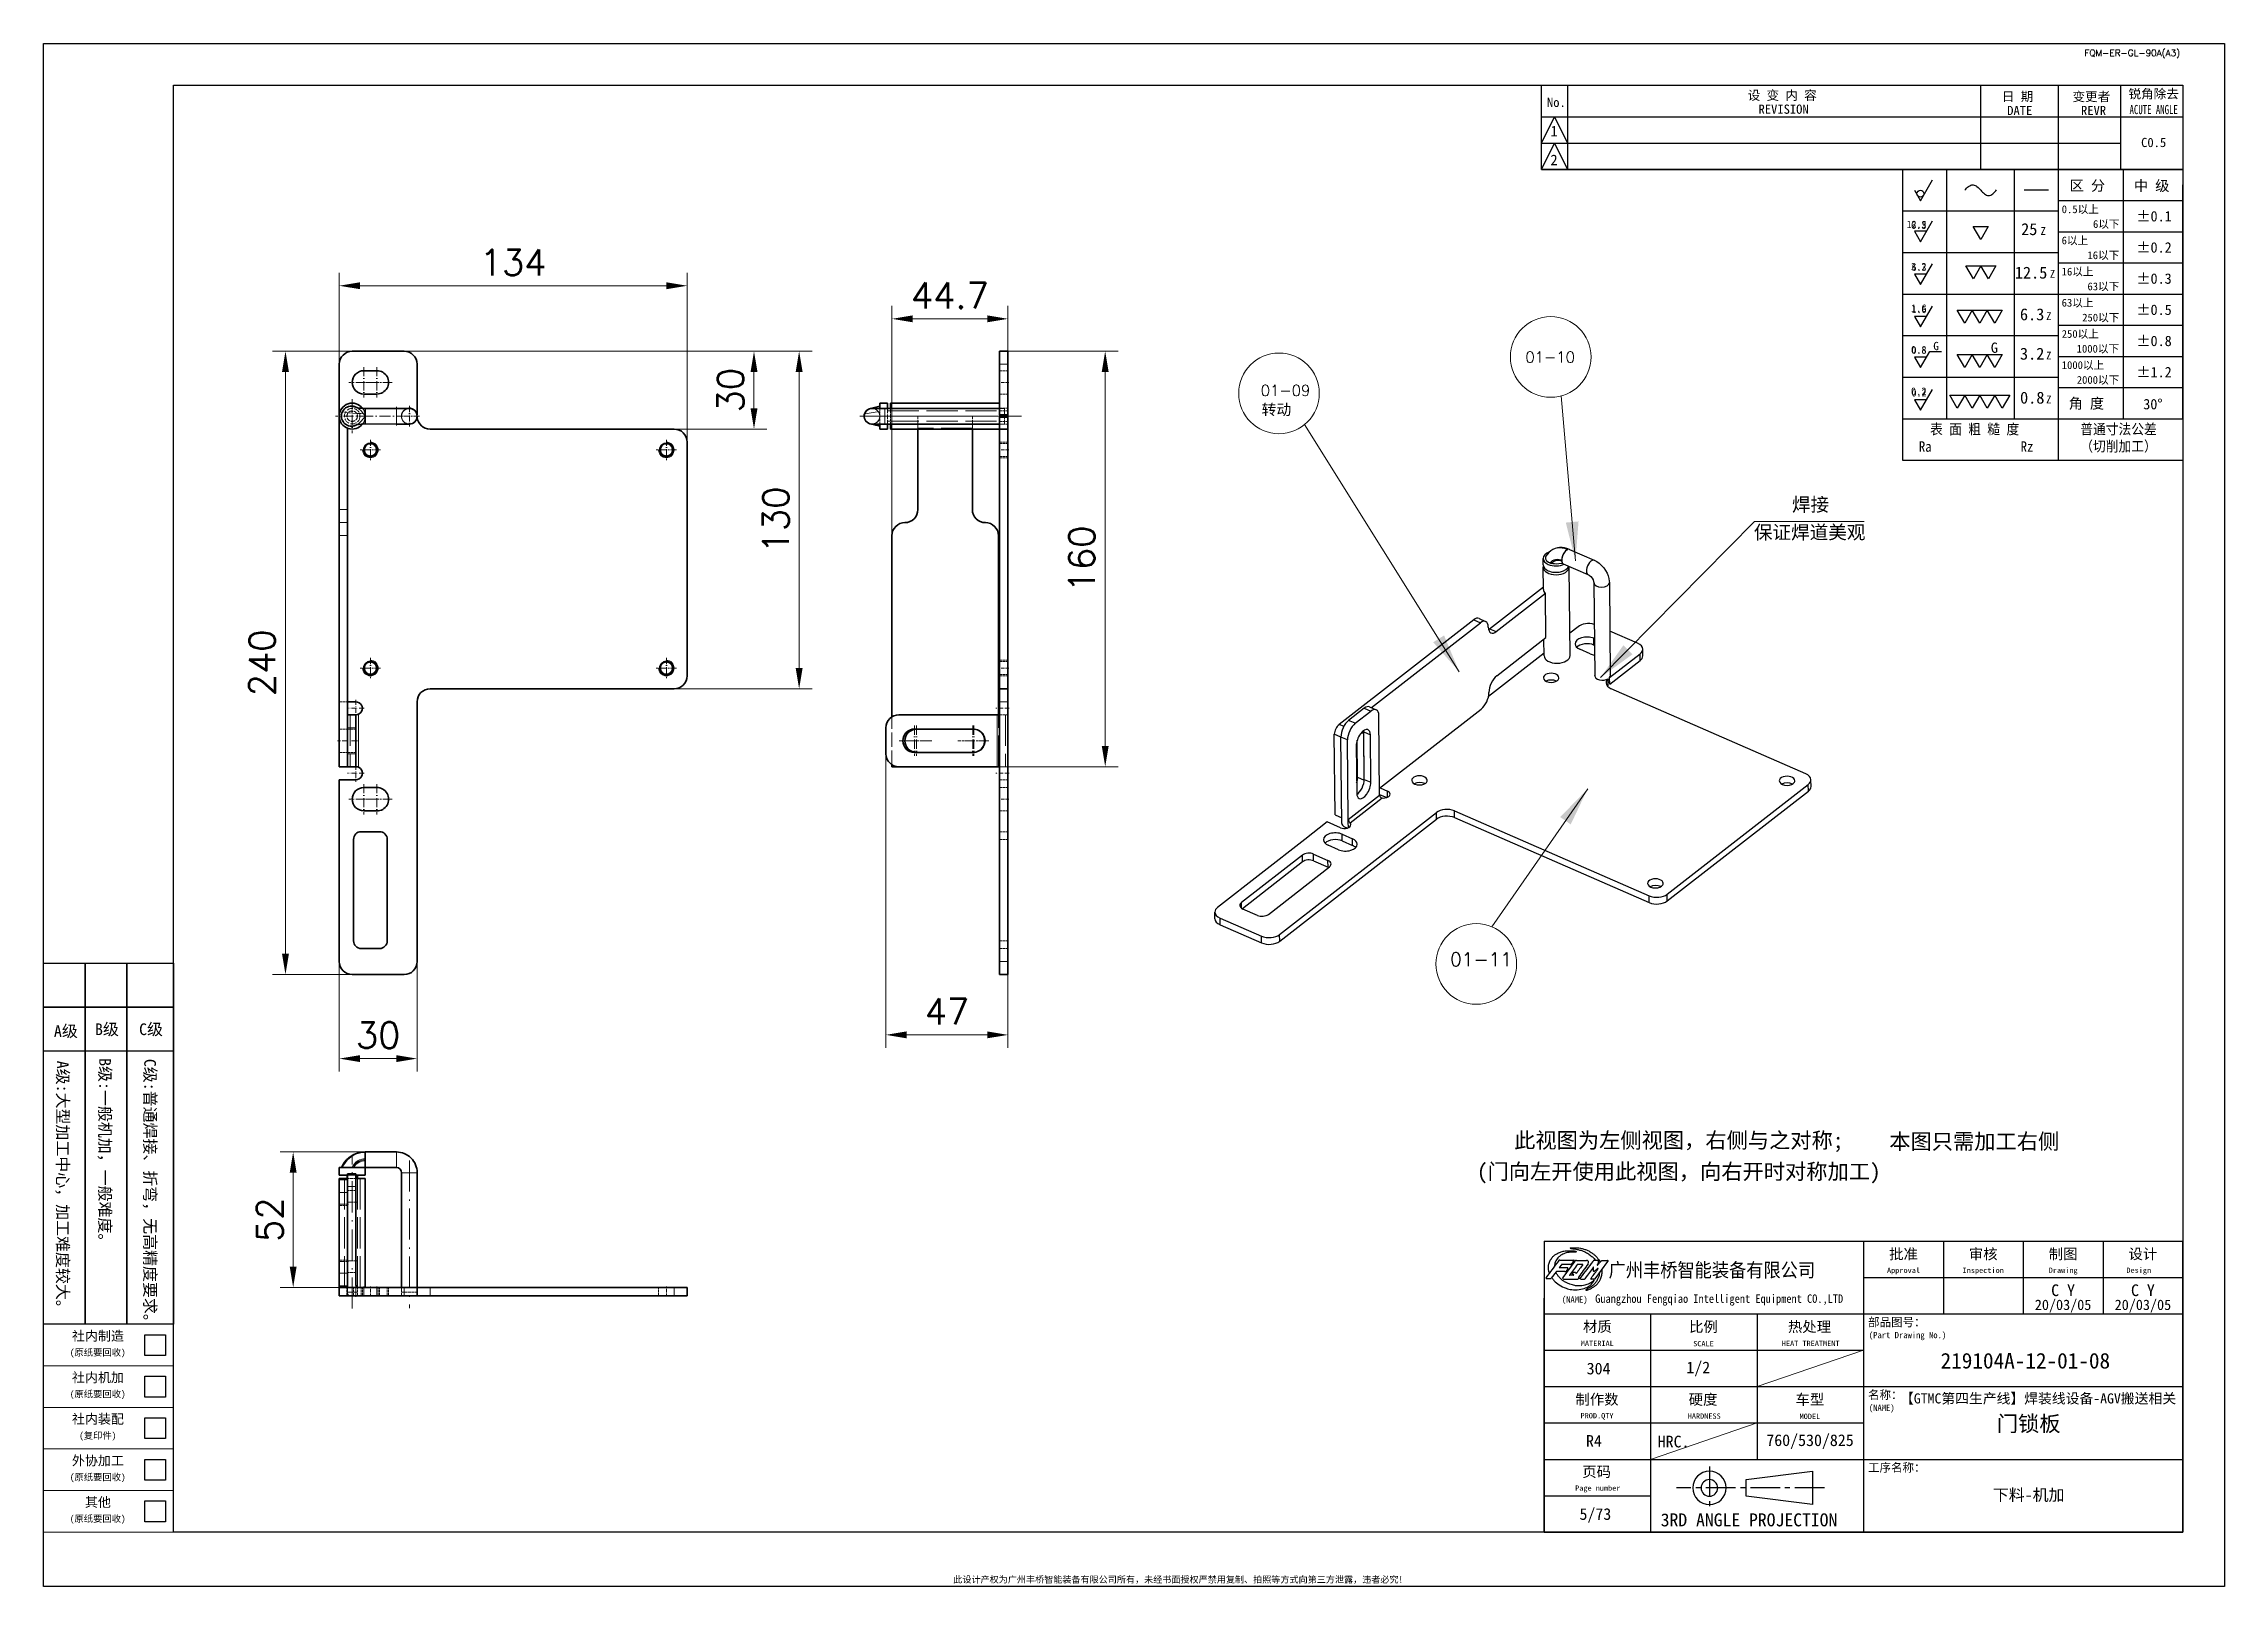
# Model space of a CAD drawing. Header units: millimetres. Extents: x -168473 to -148463, y 295526 to 306160.
# Drawn here: x -149856 to -149016, y 302337 to 302931 of the extents above; entities that cross this region are included whole.
import ezdxf
from ezdxf.enums import TextEntityAlignment as Align

# ---------------------------------------------------------------- set-up
doc = ezdxf.new("R2010")
doc.units = ezdxf.units.MM
for name, pattern in [('CENTER2', [28.575, 19.05, -3.175, 3.175, -3.175]), ('DASHDOT', [18.5, 12, -3, 0.5, -3]), ('DASHED', [15, 12, -3]), ('DASHED2', [9.525, 6.35, -3.175])]:
    doc.linetypes.add(name, pattern=pattern)
for name, color, linetype, lineweight in [('A3', 3, 'Continuous', 20), ('中心线', 2, 'CENTER2', 13), ('图框', 7, 'Continuous', 20), ('尺寸线', 3, 'Continuous', 13), ('文字', 1, 'Continuous', 13), ('粗实线', 7, 'Continuous', 50), ('细实线', 4, 'Continuous', 25), ('虚线', 2, 'DASHED2', 25)]:
    doc.layers.add(name, color=color, linetype=linetype, lineweight=lineweight)
doc.layers.add('Dim', color=3, linetype='Continuous')
doc.layers.add('MARK', color=7, linetype='Continuous')
doc.styles.add('CH-1', font='')
doc.styles.add('MX_NOTE_STANDARD', font='txt.shx', dxfattribs={"bigfont": 'extfont.shx'})
doc.styles.get("Standard").update_dxf_attribs({"font": 'txt', "bigfont": 'gbcbig.shx'})
doc.styles.get('CH-1').set_extended_font_data('SimSun')
doc.dimstyles.new('副本04', dxfattribs={"dimscale": 4, "dimtxt": 2.5, "dimasz": 2, "dimexe": 1.25, "dimexo": 0, "dimgap": 1, "dimtad": 1, "dimdsep": 46, "dimtxsty": 'Standard', "dimcen": 0.25, "dimclrd": 3, "dimclre": 3, "dimclrt": 1, "dimadec": 1, "dimazin": 2, "dimtfac": 1, "dimtmove": 0, "dimatfit": 3, "dimfxl": 0, "dimtolj": 1, "dimlwd": -1, "dimlwe": -1, "dimarcsym": 0})
doc.dimstyles.new('副本06', dxfattribs={"dimscale": 6, "dimtxt": 2.5, "dimasz": 2.5, "dimexe": 1.25, "dimexo": 0, "dimgap": 1, "dimtad": 1, "dimdsep": 46, "dimtxsty": 'Standard', "dimcen": 0.166667, "dimclrd": 3, "dimclre": 3, "dimclrt": 1, "dimadec": 1, "dimazin": 2, "dimtfac": 1, "dimtmove": 0, "dimatfit": 3, "dimfxl": 0, "dimtolj": 1, "dimlwd": -1, "dimlwe": -1, "dimarcsym": 0})

msp = doc.modelspace()

# ---------------------------------------------------------------- texts
at = {"layer": '尺寸线', "attachment_point": 1}
for s, insert, char_height, width in [('{\\Ftxt,@extfont2|c134;01-10}', (-149284.927, 302812.285), 4.2, 4.07506), ('{\\Ftxt,@extfont2|c134;01-09}', (-149386.86, 302799.435), 4.2, 4.07506), ('{\\fSimSun|b0|i0|c134|p2;转动}', (-149386.562, 302792.077), 4.2, 14.55568), ('{\\fSimSun|b0|i0|c134|p2;焊接}', (-149182.251, 302756.032), 5.25, 40.1608), ('{\\fSimSun|b0|i0|c134|p2;保证焊道美观}', (-149196.914, 302745.36), 5.25, 55.08693), ('{\\Ftxt,@extfont2|c134;01-11}', (-149313.92, 302580.935), 5.25, 5.09382)]:
    msp.add_mtext(s, dxfattribs=dict(at, insert=insert, char_height=char_height, width=width))
at = {"layer": '文字', "color": 1, "linetype": 'Continuous', "style": 'CH-1'}
for s, height, p in [('此视图为左侧视图，右侧与之对称;', 6, (-149225.85, 302508.309, -500.161)), ('本图只需加工右侧', 6, (-149112.021, 302508.309, -500.161)), ('(门向左开使用此视图，向右开时对称加工)', 6, (-149225.85, 302496.244, -500.161)), ('219104A-12-01-08', 6, (-149092.349, 302423.704, -500.161)), ('304', 4.5, (-149256.745, 302420.71)), ('1/2', 4.5, (-149218.346, 302420.779, -500.161)), ('【GTMC第四生产线】焊装线设备-AGV搬送相关', 3.9, (-149087.469, 302409.304, -325.105)), ('门锁板', 6, (-149091.073, 302399.644, -500.161)), ('R4', 4.5, (-149258.521, 302392.866, -500.161)), ('760/530/825', 4.5, (-149175.301, 302392.779, -500.161)), ('5/73', 4.5, (-149257.975, 302364.354, -500.161))]:
    msp.add_text(s, height=height, dxfattribs=at).set_placement(p, align=Align.MIDDLE)

# ---------------------------------------------------------------- blocks, each defined once
blk = doc.blocks.new('A$C2CD672AE')
for p, q in [((-218.5, -289), (-218.5, 8)), ((-218.5, 8), (201.5, 8)), ((201.5, 8), (201.5, -289)), ((-193.5, 0), (193.5, 0)), ((-193.5, -278.55), (-193.5, 0)), ((69.95, -16.21), (69.95, 0)), ((69.95, 0), (181.5, 0)), ((69.95, 0), (181.5, 0)), ((69.95, 0), (181.5, 0)), ((69.95, 0), (181.5, 0)), ((75.02, 0), (75.02, -16.21)), ((154.5, 0), (154.5, -16.21)), ((154.5, 0), (154.5, -16.21)), ((154.5, 0), (154.5, -16.21)), ((154.5, 0), (154.5, -16.21)), ((154.5, 0), (154.5, -16.21)), ((169.5, 0), (169.5, -16.21)), ((169.5, 0), (169.5, -16.21)), ((169.5, 0), (169.5, -16.21)), ((169.5, 0), (169.5, -16.21)), ((169.5, 0), (169.5, -16.21)), ((181.5, 0), (181.5, -16.21)), ((181.5, 0), (181.5, -16.21)), ((181.5, 0), (181.5, -16.21)), ((181.5, 0), (181.5, -16.21)), ((181.5, 0), (181.5, -16.21)), ((193.5, 0), (193.5, -278.55)), ((69.95, -11.14), (72.49, -6.07)), ((69.95, -6.07), (181.5, -6.07)), ((69.95, -6.07), (181.5, -6.07)), ((69.95, -6.07), (181.5, -6.07)), ((69.95, -6.07), (181.5, -6.07)), ((72.49, -6.07), (75.02, -11.14)), ((181.5, -6.07), (193.5, -6.07)), ((181.5, -6.07), (193.5, -6.07)), ((181.5, -6.07), (193.5, -6.07)), ((181.5, -6.07), (193.5, -6.07)), ((69.95, -16.21), (72.49, -11.14)), ((69.95, -11.14), (181.5, -11.14)), ((69.95, -11.14), (181.5, -11.14)), ((69.95, -11.14), (181.5, -11.14)), ((69.95, -11.14), (181.5, -11.14)), ((72.49, -11.14), (75.02, -16.21)), ((69.95, -16.21), (193.5, -16.21)), ((193.5, -16.21), (69.95, -16.21)), ((69.95, -16.21), (193.5, -16.21)), ((193.5, -278.55), (-193.5, -278.55)), ((201.5, -289), (-218.5, -289))]:
    blk.add_line(p, q)
at = {"style": 'CH-1'}
for s, height, p in [('No.', 1.775, (72.85, -3.33)), ('设 变 内 容', 1.775, (116.34, -1.91)), ('REVISION', 1.775, (116.61, -4.62)), ('日 期', 1.775, (161.67, -2.16)), ('DATE', 1.775, (162.09, -4.87)), ('变更者', 1.775, (175.88, -2.16)), ('REVR', 1.775, (176.3, -4.87)), ('锐角除去', 1.775, (187.88, -1.63)), ('1', 2.03, (72.4, -8.84)), ('C0.5', 1.775, (187.88, -11.03)), ('2', 2.03, (72.4, -14.39))]:
    blk.add_text(s, height=height, dxfattribs=at).set_placement(p, align=Align.MIDDLE)
at = {"style": 'CH-1', "width": 0.7}
blk.add_text('ACUTE ANGLE', height=1.7746, dxfattribs=at).set_placement((187.88, -4.69), align=Align.MIDDLE)
at = {"char_height": 1.25}
for s, insert, width, attachment_point in [('{\\Ftxt,@extfont2|c134;FQM-ER-GL-90A(A3)}', (183.75, 6), 39, 5), ('{\\fSimSun|b1|i0|c134|p2;此设计产权为广州丰桥智能装备有限公司所有，未经书面授权严禁用复制、拍照等方式向第三方泄露，违者必究!}', (0, -288.5), 387, 8)]:
    blk.add_mtext(s, dxfattribs=dict(at, insert=insert, width=width, attachment_point=attachment_point))
blk = doc.blocks.new('A$C32AF00EF')
for p, q in [((-1.44, 2.5), (0, 0)), ((0, 0), (2.89, 5))]:
    blk.add_line(p, q)
blk.add_circle((0, 1.67), 0.833)
blk = doc.blocks.new('A$C553B2148')
for p, q in [((1.44, 0), (-1.44, 0)), ((-1.44, 0), (0, -2.5)), ((0, -2.5), (2.89, 2.5))]:
    blk.add_line(p, q)
at = {"style": 'MX_NOTE_STANDARD'}
blk.add_attdef('12.5', text='', height=1.75, dxfattribs=at).set_placement((1.44, 0.28), align=Align.BOTTOM_RIGHT)
blk = doc.blocks.new('A$C1377093C')
for p, q in [((0, 0), (-1.44, 2.5)), ((-1.44, 2.5), (1.44, 2.5)), ((1.44, 2.5), (0, 0))]:
    blk.add_line(p, q)
blk = doc.blocks.new('A$C6D2D6B6B')
for p, q in [((0, 0), (-1.44, 2.5)), ((-1.44, 2.5), (1.44, 2.5)), ((1.44, 2.5), (0, 0)), ((1.44, 2.5), (4.33, 2.5)), ((2.89, 0), (1.44, 2.5)), ((4.33, 2.5), (2.89, 0))]:
    blk.add_line(p, q)
blk = doc.blocks.new('A$C62DD302B')
for p, q in [((-2.89, 0), (-4.33, 2.5)), ((-4.33, 2.5), (-1.44, 2.5)), ((-1.44, 2.5), (-2.89, 0)), ((-1.44, 2.5), (1.44, 2.5)), ((0, 0), (-1.44, 2.5)), ((1.44, 2.5), (0, 0)), ((2.89, 0), (1.44, 2.5)), ((1.44, 2.5), (4.33, 2.5)), ((4.33, 2.5), (2.89, 0))]:
    blk.add_line(p, q)
blk = doc.blocks.new('A$C077E39D2')
for p, q in [((-4.33, -2.5), (-5.77, 0)), ((-5.77, 0), (-2.89, 0)), ((-2.89, 0), (-4.33, -2.5)), ((-2.89, 0), (0, 0)), ((-1.44, -2.5), (-2.89, 0)), ((0, 0), (-1.44, -2.5)), ((1.44, -2.5), (0, 0)), ((0, 0), (2.89, 0)), ((2.89, 0), (1.44, -2.5)), ((4.33, -2.5), (2.89, 0)), ((2.89, 0), (5.77, 0)), ((5.77, 0), (4.33, -2.5))]:
    blk.add_line(p, q)
blk = doc.blocks.new('A$C09D43E00')
for p, q in [((1.15, 2), (-1.15, 2)), ((-1.15, 2), (0, 0)), ((0, 0), (1.78, 3.08)), ((1.78, 3.08), (4.07, 3.08))]:
    blk.add_line(p, q)
at = {"style": 'MX_NOTE_STANDARD'}
blk.add_attdef('12.5', text='', height=1.4, dxfattribs=at).set_placement((1.15, 2.22), align=Align.BOTTOM_RIGHT)
at = {"layer": '细实线', "color": 0, "style": 'CH-1'}
blk.add_text('G', height=1.6, dxfattribs=at).set_placement((2.47, 3.33))
blk = doc.blocks.new('A$C339E5D7D')
for p, q in [((-2.89, 0), (-4.33, 2.5)), ((-4.33, 2.5), (-1.44, 2.5)), ((-1.44, 2.5), (-2.89, 0)), ((-1.44, 2.5), (1.44, 2.5)), ((0, 0), (-1.44, 2.5)), ((1.44, 2.5), (0, 0)), ((2.89, 0), (1.44, 2.5)), ((1.44, 2.5), (4.33, 2.5)), ((4.33, 2.5), (2.89, 0))]:
    blk.add_line(p, q)
at = {"layer": '细实线', "color": 0, "style": 'CH-1'}
blk.add_text('G', height=2, dxfattribs=at).set_placement((2.13, 2.81))
blk = doc.blocks.new('54')
for p, q in [((5360.79, 6053.19), (5468.79, 6053.19)), ((5468.79, 6047.19), (5468.79, 5957.19)), ((5468.79, 6047.19), (5468.79, 5957.19)), ((5468.79, 5957.19), (5468.79, 6047.19)), ((5468.79, 6047.19), (5468.79, 5957.19)), ((5468.79, 6047.19), (5468.79, 5957.19)), ((5468.79, 6047.19), (5468.79, 5957.19)), ((5468.79, 6047.19), (5468.79, 5957.19)), ((5468.79, 6047.19), (5468.79, 5957.19)), ((5468.79, 6047.19), (5468.79, 5957.19)), ((5468.79, 5957.19), (5468.79, 6047.19)), ((5468.79, 6047.19), (5468.79, 5957.19)), ((5468.79, 6047.19), (5468.79, 5957.19)), ((5468.79, 6047.19), (5468.79, 5957.19)), ((5468.79, 6047.19), (5468.79, 5957.19))]:
    blk.add_line(p, q)
at = {"layer": '细实线', "color": 0, "linetype": 'Continuous'}
for p, q in [((5360.79, 6053.19), (5360.79, 5941.19)), ((5377.79, 6053.19), (5377.79, 5957.19)), ((5403.79, 6053.19), (5403.79, 5957.19)), ((5420.79, 6053.19), (5420.79, 5941.19)), ((5445.79, 6053.19), (5445.79, 5957.19)), ((5468.79, 6053.19), (5468.79, 5941.19)), ((5407.7, 6045.29), (5417.04, 6045.29)), ((5420.79, 6041.19), (5468.79, 6041.19)), ((5468.79, 6047.19), (5468.79, 5957.19)), ((5468.79, 6047.19), (5468.79, 5957.19)), ((5468.79, 6047.19), (5468.79, 5957.19)), ((5360.79, 6037.19), (5420.79, 6037.19)), ((5420.79, 6029.19), (5468.79, 6029.19)), ((5360.79, 6021.19), (5420.79, 6021.19)), ((5420.79, 6017.19), (5468.79, 6017.19)), ((5360.79, 6005.19), (5420.79, 6005.19)), ((5420.79, 6005.19), (5468.79, 6005.19)), ((5420.79, 5993.19), (5468.79, 5993.19)), ((5360.79, 5989.19), (5420.79, 5989.19)), ((5420.79, 5981.19), (5468.79, 5981.19)), ((5360.79, 5973.19), (5420.79, 5973.19)), ((5420.79, 5969.19), (5468.79, 5969.19)), ((5360.79, 5957.19), (5468.79, 5957.19)), ((5360.79, 5957.19), (5468.79, 5957.19)), ((5360.79, 5941.19), (5468.79, 5941.19))]:
    blk.add_line(p, q, dxfattribs=at)
at = {"layer": '细实线', "color": 0, "linetype": 'Continuous', "start_tangent": (0.606347, 0.7952), "end_tangent": (0.584547, 0.81136)}
blk.add_spline([(5384.88, 6045.23), (5386.3, 6046.61), (5387.98, 6047.24), (5389.51, 6046.59), (5390.93, 6045.19), (5392.37, 6043.78), (5393.91, 6043.13), (5395.61, 6043.82), (5397.01, 6045.27)], degree=3, dxfattribs=at)
for name, p, xscale, yscale, zscale in [('A$C32AF00EF', (5367.73, 6041.13), 1.600000000000364, 1.600000000000364, 1.600000000000364), ('A$C1377093C', (5390.94, 6026.26), 2, 2, 2), ('A$C6D2D6B6B', (5388.15, 6011.08), 2, 2, 2), ('A$C62DD302B', (5390.57, 5993.94), 2, 2, 2), ('A$C077E39D2', (5390.57, 5966.26), 2, 2, 2)]:
    blk.add_blockref(name, p, dxfattribs=dict(xscale=xscale, yscale=yscale, zscale=zscale))
ref = blk.add_blockref('A$C553B2148', (5367.73, 6029.35), dxfattribs=dict(xscale=1.600000000000364, yscale=1.600000000000364, zscale=1.600000000000364))
ref.add_attrib('12.5', '12.5', dxfattribs={"height": 2.8, "style": 'CH-1'}).set_placement((5370.04, 6029.8), align=Align.BOTTOM_RIGHT)
ref = blk.add_blockref('A$C553B2148', (5367.73, 6012.86), dxfattribs=dict(xscale=1.600000000000364, yscale=1.600000000000364, zscale=1.600000000000364))
ref.add_attrib('12.5', '6.3', dxfattribs={"height": 2.8, "style": 'CH-1'}).set_placement((5370.04, 6013.31), align=Align.BOTTOM_RIGHT)
ref = blk.add_blockref('A$C553B2148', (5367.73, 5996.56), dxfattribs=dict(xscale=1.600000000000364, yscale=1.600000000000364, zscale=1.600000000000364))
ref.add_attrib('12.5', '1.6', dxfattribs={"height": 2.8, "style": 'CH-1'}).set_placement((5370.04, 5997.01), align=Align.BOTTOM_RIGHT)
at = {"lineweight": 35}
ref = blk.add_blockref('A$C09D43E00', (5367.73, 5976.92), dxfattribs=dict(at, xscale=2, yscale=2, zscale=2))
ref.add_attrib('12.5', '0.8', dxfattribs={"height": 2.8, "style": 'CH-1'}).set_placement((5370.04, 5981.37), align=Align.BOTTOM_RIGHT)
at = {"lineweight": 35, "xscale": 2, "yscale": 2, "zscale": 2}
blk.add_blockref('A$C339E5D7D', (5390.57, 5976.92), dxfattribs=at)
ref = blk.add_blockref('A$C553B2148', (5367.73, 5964.47), dxfattribs=dict(xscale=1.600000000000364, yscale=1.600000000000364, zscale=1.600000000000364))
ref.add_attrib('12.5', '0.2', dxfattribs={"height": 2.8, "style": 'CH-1'}).set_placement((5370.04, 5964.92), align=Align.BOTTOM_RIGHT)
at = {"style": 'CH-1', "width": 0.9}
for s, p in [('表 面 粗 糙 度', (5388.59, 5953.25)), ('普通寸法公差', (5444.02, 5953.25)), ('Ra              Rz', (5389.17, 5946.45)), ('（切削加工）', (5444.02, 5946.67))]:
    blk.add_text(s, height=4, dxfattribs=at).set_placement(p, align=Align.MIDDLE)
at = {"layer": '细实线', "color": 0, "style": 'CH-1'}
for s, height, p in [('区 分', 4, (5432.03, 6046.97)), ('中 级', 4, (5456.79, 6046.97)), ('0.5以上', 3, (5429.3, 6037.89)), ('6以下', 3, (5439.3, 6032.14)), ('6以上', 3, (5427.22, 6025.89)), ('16以上', 3, (5428.26, 6013.89)), ('16以下', 3, (5438.2, 6020.14)), ('63以下', 3, (5438.2, 6008.14)), ('63以上', 3, (5428.26, 6001.89)), ('250以下', 3, (5437.19, 5996.14)), ('250以上', 3, (5429.3, 5989.89)), ('1000以下', 3, (5436.08, 5984.14)), ('1000以上', 3, (5430.33, 5977.89)), ('2000以下', 3, (5436.13, 5972.14)), ('角 度', 4, (5431.63, 5963.15))]:
    blk.add_text(s, height=height, dxfattribs=at).set_placement(p, align=Align.MIDDLE)
for s, height, p in [('6.3', 2.944, (5364.07, 6030.28)), ('25', 4.6, (5406.51, 6027.88)), ('%%P0.1', 4, (5450.91, 6033.15)), ('Z', 3, (5414, 6027.96)), ('%%P0.2', 4, (5450.91, 6021.15)), ('3.2', 2.944, (5364.07, 6014.28)), ('12.5', 4.6, (5404.08, 6011.13)), ('Z', 3, (5417.58, 6011.47)), ('%%P0.3', 4, (5450.91, 6009.15)), ('1.6', 2.944, (5364.07, 5998.28)), ('6.3', 4.6, (5406.05, 5995.09)), ('Z', 3, (5416.15, 5995.17)), ('%%P0.5', 4, (5450.91, 5997.15)), ('%%P0.8', 4, (5450.91, 5985.15)), ('0.8', 2.944, (5364.07, 5982.28)), ('3.2', 4.6, (5406.05, 5979.93)), ('Z', 3, (5416.15, 5980.01)), ('%%P1.2', 4, (5450.91, 5973.15)), ('0.2', 2.944, (5364.07, 5966.28)), ('0.8', 4.6, (5406.1, 5963)), ('Z', 3, (5416.15, 5963.08)), ('30°', 4, (5453.55, 5960.81))]:
    blk.add_text(s, height=height, dxfattribs=at).set_placement(p)
blk = doc.blocks.new('A$C34C2392C')
at = {"linetype": 'CENTER2', "ltscale": 0.3}
for p, q in [((16.64, 0), (-11.88, 0)), ((-5.53, 4.13), (-5.53, -4.13))]:
    blk.add_line(p, q, dxfattribs=at)
for p, q in [((1.54, 1.6), (14.34, 3.2)), ((1.54, -1.6), (1.54, 1.6)), ((14.34, 3.2), (14.34, -3.2)), ((14.34, -3.2), (1.54, -1.6))]:
    blk.add_line(p, q)
for radius in [3.2, 1.6]:
    blk.add_arc((-5.53, 0), radius, 0, 359.9894)
blk = doc.blocks.new('A$C67844AE1')
for p, q in [((-492, 112), (0, 112)), ((-246, 112), (-246, -112)), ((-184.5, 112), (-184.5, 56)), ((-123, 112), (-123, 56)), ((-61.5, 112), (-61.5, 56)), ((0, -112), (0, 112)), ((-492, 68), (-492, -112)), ((-492, 68), (-492, -112)), ((-492, -112), (-492, 68)), ((-492, 68), (-492, -112)), ((-492, 68), (-492, -112)), ((-492, 68), (-492, -112)), ((-492, 68), (-492, -112)), ((-492, 68), (-492, -112)), ((-492, 68), (-492, -112)), ((-492, -112), (-492, 68)), ((-492, 68), (-492, -112)), ((-492, 68), (-492, -112)), ((-492, 68), (-492, -112)), ((-492, 68), (-492, -112)), ((-246, 84), (0, 84)), ((-492, 56), (0, 56)), ((-410, 56), (-410, -112)), ((-328, 56), (-328, -56)), ((-492, 28), (-246, 28)), ((-492, 0), (0, 0)), ((-492, -28), (-246, -28)), ((-492, -56), (0, -56)), ((-492, -84), (-410, -84)), ((-492, -112), (0, -112))]:
    blk.add_line(p, q)
at = {"color": 4, "ltscale": 0.5}
for p, q in [((-482.7, 88.4), (-486.5, 83.4)), ((-478.7, 93.9), (-480.4, 91.7)), ((-468.4, 96.5), (-477.7, 84.1)), ((-473.8, 90.8), (-475.1, 88.9)), ((-469.3, 85.8), (-472.6, 85.8)), ((-469.2, 85.9), (-470.1, 87.3)), ((-467.8, 87.8), (-469.9, 87.8)), ((-467.8, 87.8), (-467.4, 87.1)), ((-467.1, 97.2), (-459.4, 97.2)), ((-451, 97.2), (-453.6, 97.2)), ((-452.7, 83.1), (-442.9, 96.3)), ((-447.5, 97.2), (-443.3, 97.2)), ((-487, 83.1), (-490.1, 83.1)), ((-477, 82.8), (-466, 82.8)), ((-463.8, 82.8), (-461.4, 82.8))]:
    blk.add_line(p, q, dxfattribs=at)
for centre, radius, start, end in [((-490.1, 83.7), 0.547, 143.2146, 270), ((-482.3, 88.1), 0.547, 90, 142.7804), ((-480, 96.4), 1.09, 90, 143.2146), ((-480.4, 91.7), 0.0547, 142.9576, 270), ((-478.7, 93.9), 0.0547, 90, 142.9576), ((-477, 83.6), 0.821, 143.1791, 270), ((-472.6, 85.8), 0.0547, 143.2802, 270), ((-471.7, 94.5), 0.547, 270, 322.847), ((-469.3, 85.8), 0.0547, 270, 30.8735), ((-469.2, 97.2), 0.219, 322.847, 90), ((-467.1, 95.6), 1.64, 90, 143.1791), ((-467.4, 87.1), 0.0547, 209.8404, 323.8117), ((-466.4, 94.1), 0.0547, 90, 143.2802), ((-462.2, 94.1), 0.0547, 323.8117, 90), ((-459.4, 95.6), 1.64, 323.504, 90), ((-454.1, 91.8), 0.137, 354.5829, 143.4402), ((-453.6, 96.7), 0.547, 90, 142.7605), ((-450.5, 90.9), 0.137, 323.3038, 127.2693), ((-443.3, 96.6), 0.547, 323.5154, 90), ((-487, 83.7), 0.547, 270, 322.7804), ((-463.8, 83.4), 0.547, 142.7605, 270), ((-461.4, 83.6), 0.821, 270, 323.3415), ((-455.8, 83.1), 0.274, 143.387, 270), ((-453.1, 83.4), 0.547, 270, 323.5154)]:
    blk.add_arc(centre, radius, start, end, dxfattribs=at)
at = {"color": 3, "ltscale": 0.5}
for points, knots in [([(-488, 87.4), (-488.3, 88.2), (-488.6, 89.5), (-488.8, 91.4), (-488.7, 93), (-488.5, 94.5), (-488, 95.9), (-487.3, 97.3), (-486.5, 98.5), (-485.6, 99.9), (-484.1, 101.2), (-482.1, 102.5), (-479.6, 103.7), (-476.6, 104.5), (-473.5, 104.7), (-470.8, 104.7), (-469, 104.5), (-468.1, 104.3), (-467.6, 104.2), (-467.4, 104.1), (-467.4, 103.8), (-467.5, 103.6), (-467.7, 103.6), (-467.8, 103.6)], [0.033361, 0.033361, 0.033361, 0.033361, 0.471833, 0.793856, 1.06763, 1.327784, 1.632518, 1.904259, 2.171672, 2.434164, 2.811787, 3.221221, 3.771763, 4.287691, 4.918993, 5.487196, 5.736969, 5.935719, 6.004988, 6.011363, 6.068145, 6.111246, 6.151841, 6.151841, 6.151841, 6.151841]), ([(-467.8, 103.6), (-468.7, 103.6), (-471.1, 103.6), (-474.8, 103.2), (-478.3, 101.8), (-481.1, 99.8), (-483, 97.3), (-484, 94.8), (-484, 93.4), (-483.9, 92.9)], [0, 0, 0, 0, 0.511401, 1.333961, 2.006207, 2.544799, 3.201133, 3.690752, 3.982461, 3.982461, 3.982461, 3.982461]), ([(-471.9, 106.8), (-471.9, 106.8), (-471.9, 106.9), (-471.1, 106.9), (-470.1, 107), (-468.3, 106.9), (-466.3, 106.9), (-463.9, 106.7), (-461.4, 105.9), (-458.9, 105.1), (-456.8, 104), (-455, 102.8), (-453.4, 101.6), (-451.6, 99.9), (-450.3, 98.1), (-449.4, 96.7), (-449.1, 95.9), (-449, 95.7)], [0, 0, 0, 0, 0.013513, 0.041806, 0.340693, 0.661167, 1.001786, 1.450195, 1.93793, 2.441413, 2.919246, 3.201062, 3.624217, 4.053268, 4.510623, 4.853859, 4.962074, 4.962074, 4.962074, 4.962074]), ([(-453.9, 81.8), (-454.2, 81.5), (-455.1, 80.3), (-457.5, 79.1), (-460.3, 78.2), (-463.1, 77.6), (-465.7, 77.6), (-468.2, 77.7), (-470.3, 78.3), (-472.4, 78.9), (-474.6, 79.8), (-476.8, 81.1), (-479, 82.6), (-480.7, 84.6), (-482.1, 86.3), (-482.8, 87.5), (-483, 88)], [0, 0, 0, 0, 0.227272, 0.804496, 1.430419, 1.862632, 2.367125, 2.88024, 3.204387, 3.579335, 4.036384, 4.516387, 4.985288, 5.507707, 5.907232, 6.223175, 6.223175, 6.223175, 6.223175]), ([(-449.4, 87.5), (-449.5, 86.9), (-449.6, 86.1), (-449.9, 84.8), (-450.4, 83.8), (-450.8, 82.6), (-451.5, 81.6), (-452.2, 80.2), (-453.2, 79.2), (-454.3, 78), (-455.6, 77.1), (-457, 76.1), (-458.4, 75.4), (-459.2, 74.9), (-459.9, 74.7), (-459.9, 74.2), (-459.7, 74.2), (-459.5, 74.2)], [0.004933, 0.004933, 0.004933, 0.004933, 0.333622, 0.498315, 0.724349, 0.934741, 1.17012, 1.401267, 1.780901, 1.94954, 2.292483, 2.648069, 2.865789, 3.139575, 3.199954, 3.253921, 3.331828, 3.331828, 3.331828, 3.331828]), ([(-459.5, 74.2), (-459.1, 74.3), (-457.8, 74.6), (-455.9, 75.5), (-453.8, 76.8), (-452, 78), (-450.5, 79.8), (-449.2, 81.6), (-448.2, 83.9), (-447.3, 86.8), (-447.3, 89.1), (-447.3, 90.4)], [0, 0, 0, 0, 0.196818, 0.752706, 1.133972, 1.558354, 1.94217, 2.414014, 2.774875, 3.316286, 4.02771, 4.02771, 4.02771, 4.02771]), ([(-486.1, 83.9), (-485.6, 83.2), (-484.1, 81), (-480.4, 78), (-475.7, 75.7), (-470.4, 74.5), (-465.2, 74.6), (-460.4, 75.6), (-456.8, 77.7), (-454.7, 79.8), (-453.7, 81.1), (-453.4, 81.9), (-453.8, 82), (-453.8, 81.9), (-453.9, 81.8)], [0.008574, 0.008574, 0.008574, 0.008574, 0.511088, 1.461558, 2.551285, 3.372869, 4.408758, 5.360341, 6.07413, 6.646139, 6.965728, 7.014048, 7.055407, 7.097199, 7.097199, 7.097199, 7.097199])]:
    blk.add_open_spline(points, degree=3, knots=knots, dxfattribs=at)
blk.add_spline([(-471.9, 106.8), (-471.8, 106.5), (-471.3, 106.3), (-470, 106.2), (-468.7, 106), (-466.8, 105.7), (-464.7, 105.2), (-462.9, 104.7), (-461.1, 104), (-459.4, 103.1), (-457.9, 102.2), (-455.3, 100.3), (-454.1, 99.3), (-453.6, 98.7), (-452.3, 97.2)], degree=3, dxfattribs=at)
at = {"color": 4, "ltscale": 0.5}
for points, knots in [([(-480.8, 97), (-480.9, 96.9), (-481, 96.8), (-481.1, 96.7), (-484.3, 92.4), (-487.4, 88.2), (-490.6, 84)], [-0.084236, -0.084236, -0.084236, -0.084236, 0, 0, 0, 2.885251, 2.885251, 2.885251, 2.885251]), ([(-480, 97.5), (-479.8, 97.5), (-479.7, 97.5), (-479.5, 97.5), (-479.5, 97.5), (-479.5, 97.5), (-479.5, 97.5), (-476.4, 97.5), (-473.2, 97.5), (-470.1, 97.5), (-470.1, 97.5), (-470.1, 97.5), (-470.1, 97.5), (-469.8, 97.5), (-469.5, 97.5), (-469.2, 97.5)], [-0.077734, -0.077734, -0.077734, -0.077734, 0, 0, 0, 0, 0, 0, 1.729211, 1.729211, 1.729211, 1.729211, 1.729211, 1.729211, 1.885805, 1.885805, 1.885805, 1.885805]), ([(-471.7, 94), (-471.7, 94), (-471.7, 94), (-471.8, 94), (-471.8, 94), (-471.8, 94), (-471.8, 94), (-474.1, 94), (-476.4, 94), (-478.7, 94)], [-0.012966, -0.012966, -0.012966, -0.012966, 0, 0, 0, 0, 0, 0, 1.257183, 1.257183, 1.257183, 1.257183]), ([(-469, 97.1), (-469.2, 96.9), (-469.4, 96.7), (-469.5, 96.5), (-469.5, 96.5), (-469.5, 96.5), (-469.5, 96.5), (-470, 95.8), (-470.6, 95.1), (-471.1, 94.4), (-471.1, 94.4), (-471.1, 94.4), (-471.1, 94.4), (-471.2, 94.3), (-471.2, 94.3), (-471.3, 94.2)], [-0.1423966, -0.1423966, -0.1423966, -0.1423966, 0, 0, 0, 0, 0, 0, 0.4822707, 0.4822707, 0.4822707, 0.4822707, 0.4822707, 0.4822707, 0.529029, 0.529029, 0.529029, 0.529029]), ([(-469.9, 87.8), (-470, 87.8), (-470, 87.8), (-470.1, 87.7), (-470.2, 87.7), (-470.2, 87.6), (-470.2, 87.5), (-470.1, 87.4), (-470.1, 87.3), (-470.1, 87.3)], [0, 0, 0, 0, 0.0189462, 0.0330559, 0.0436533, 0.0575788, 0.0766083, 0.0956988, 0.1082528, 0.1082528, 0.1082528, 0.1082528]), ([(-454.1, 97), (-454.2, 96.8), (-454.4, 96.6), (-454.5, 96.4), (-457.7, 92.2), (-460.8, 88.1), (-464, 84), (-464, 83.9), (-464.1, 83.8), (-464.2, 83.7)], [-0.140102, -0.140102, -0.140102, -0.140102, 0, 0, 0, 2.844058, 2.844058, 2.844058, 2.913465, 2.913465, 2.913465, 2.913465]), ([(-456, 83.3), (-455.9, 83.5), (-455.7, 83.7), (-455.6, 83.9), (-455.6, 83.9), (-455.6, 83.9), (-455.6, 83.9), (-453.8, 86.2), (-452.1, 88.5), (-450.4, 90.9)], [-0.132838, -0.132838, -0.132838, -0.132838, 0, 0, 0, 0, 0, 0, 1.591518, 1.591518, 1.591518, 1.591518]), ([(-451, 97.2), (-451, 97.2), (-450.8, 97.2), (-450.4, 97), (-450.2, 96.5), (-450.3, 95.9), (-450.5, 95.2), (-450.8, 94.5), (-451, 94), (-451.1, 93.7), (-451.1, 93.6), (-451, 93.6), (-450.8, 93.6), (-450.5, 94), (-450, 94.6), (-449.2, 95.5), (-448.6, 96.3), (-448, 96.8), (-447.7, 97.1), (-447.5, 97.2)], [0, 0, 0, 0, 0.047379, 0.11361, 0.198731, 0.32589, 0.467244, 0.599055, 0.733672, 0.758899, 0.77069, 0.790267, 0.820293, 0.867992, 1.054564, 1.278066, 1.476304, 1.62487, 1.711224, 1.711224, 1.711224, 1.711224])]:
    blk.add_open_spline(points, degree=3, knots=knots, dxfattribs=at)
for points in [[(-476, 88.6), (-478.1, 88.6), (-480.2, 88.6), (-482.3, 88.6)], [(-474.4, 91.6), (-476.4, 91.6), (-478.4, 91.6), (-480.4, 91.6)], [(-466.4, 94.2), (-468.5, 91.4), (-470.5, 88.6), (-472.6, 85.9)], [(-462.2, 94.1), (-463.9, 91.8), (-465.6, 89.4), (-467.3, 87.1)], [(-466.4, 94.2), (-465, 94.2), (-463.6, 94.2), (-462.2, 94.2)], [(-458.1, 94.6), (-460.6, 91.2), (-463.1, 87.8), (-465.6, 84.4)], [(-454.2, 91.9), (-456, 89.4), (-457.9, 86.9), (-460.7, 83.1)], [(-454.1, 89.6), (-454.1, 90.3), (-454, 91.1), (-453.9, 91.8)], [(-453.1, 89.1), (-452.3, 89.7), (-451.4, 90.4), (-450.6, 91.1)], [(-455.8, 82.9), (-454.9, 82.9), (-454, 82.9), (-453.1, 82.9)]]:
    blk.add_open_spline(points, degree=3, dxfattribs=at)
for points in [[(-476, 88.6), (-475.6, 88.6), (-475.4, 88.7), (-475.3, 88.7), (-475.1, 88.9)], [(-473.8, 90.8), (-473.7, 91), (-473.7, 91.2), (-473.8, 91.4), (-474, 91.5), (-474.2, 91.6), (-474.4, 91.6)], [(-465.6, 84.4), (-465.6, 84.3), (-465.6, 84.2), (-465.5, 84), (-465.4, 83.8), (-465.2, 83.4), (-465.1, 83.3), (-465.1, 83.1), (-465.4, 83), (-465.7, 82.9), (-466, 82.8)], [(-454.1, 89.6), (-454.2, 89.2), (-454.1, 89), (-454, 88.8), (-453.8, 88.8), (-453.6, 88.8), (-453.4, 88.9), (-453.1, 89.1)]]:
    blk.add_spline(points, degree=3, dxfattribs=at)
at = {"layer": '细实线', "color": 0, "linetype": 'Continuous'}
for p, q in [((-492, 112), (-492, 56)), ((-492, 68), (-492, -112)), ((-492, 68), (-492, -112)), ((-492, 68), (-492, -112))]:
    blk.add_line(p, q, dxfattribs=at)
at = {"lineweight": 35, "xscale": 4, "yscale": 4, "zscale": 4}
blk.add_blockref('A$C34C2392C', (-342.6, -78), dxfattribs=at)
at = {"style": 'CH-1'}
for s, height, p in [('批准', 8.11, (-215.2, 102.3)), ('审核', 8.11, (-153.8, 102.3)), ('制图', 8.11, (-92.2, 102.3)), ('设计', 8.11, (-30.8, 102.3)), ('Approval', 4.06, (-215.2, 89.1)), ('Inspection', 4.06, (-153.8, 89.1)), ('Drawing', 4.06, (-92.2, 89.1)), ('Design  ', 4.06, (-30.8, 89.1)), ('比例', 8.11, (-369.3, 46.3)), ('MATERIAL', 4.06, (-451.1, 33.3)), ('SCALE', 4.06, (-369.3, 33.1)), ('制作数', 8.11, (-451.3, -9.7)), ('车型', 8.11, (-287.3, -9.7)), ('PROD.QTY', 4.06, (-451.3, -22.9)), ('MODEL', 4.06, (-287.3, -22.9)), ('3RD ANGLE PROJECTION', 10, (-334.2, -102.6))]:
    blk.add_text(s, height=height, dxfattribs=at).set_placement(p, align=Align.MIDDLE)
at = {"lineweight": 35, "style": 'CH-1'}
for s, height, p in [('(NAME)', 4.87, (-478.4, 64.7)), ('部品图号：', 6.49, (-242.5, 46.4)), ('(Part Drawing No.)', 4.868, (-241.9, 37.3)), ('名称：', 6.49, (-242.5, -9.6)), ('(NAME)', 4.87, (-241.9, -18.7)), ('工序名称：', 6.49, (-242.5, -65.6))]:
    blk.add_text(s, height=height, dxfattribs=at).set_placement(p)
at = {"style": 'CH-1'}
blk.add_text('材质', height=8.11, dxfattribs=at).set_placement((-462.1, 42.2))
at = {"lineweight": 35, "style": 'CH-1'}
for s, height, p in [('热处理', 8.11, (-287.6, 46.3)), ('HEAT TREATMENT', 4.055, (-286.7, 33.3)), ('硬度', 8.11, (-369.6, -9.7)), ('HARDNESS', 4.06, (-368.7, -22.7)), ('HRC.', 9, (-392.3, -42.3, -1000.3)), ('页码', 8.11, (-451.6, -65.7)), ('Page number', 4.055, (-450.7, -78.7))]:
    blk.add_text(s, height=height, dxfattribs=at).set_placement(p, align=Align.MIDDLE)
at = {"layer": 'MARK', "style": 'CH-1', "width": 0.9}
blk.add_text('广州丰桥智能装备有限公司', height=10.8, dxfattribs=at).set_placement((-442.4, 84.4))
at = {"layer": 'MARK', "insert": (-452.7, 71), "char_height": 6.5, "width": 556.951, "attachment_point": 1, "style": 'CH-1'}
blk.add_mtext('{\\W0.9;Guangzhou Fengqiao Intelligent Equipment CO.,LTD}', dxfattribs=at)
blk = doc.blocks.new('fenlei')
at = {"layer": '图框'}
for points in [[(-25, 32), (0, 32), (0, 40), (-25, 40)], [(-25, 24), (0, 24), (0, 32), (-25, 32)], [(-25, 16), (0, 16), (0, 24), (-25, 24)], [(-25, 8), (0, 8), (0, 16), (-25, 16)], [(-25, 0), (0, 0), (0, 8), (-25, 8)]]:
    blk.add_lwpolyline(points, close=True, dxfattribs=at)
at = {"layer": '细实线'}
for points in [[(-5.5, 38), (-1.5, 38), (-1.5, 34), (-5.5, 34)], [(-5.5, 30), (-1.5, 30), (-1.5, 26), (-5.5, 26)], [(-5.5, 22), (-1.5, 22), (-1.5, 18), (-5.5, 18)], [(-5.5, 14), (-1.5, 14), (-1.5, 10), (-5.5, 10)], [(-5.5, 6), (-1.5, 6), (-1.5, 2), (-5.5, 2)]]:
    blk.add_lwpolyline(points, close=True, dxfattribs=at)
at = {"style": 'CH-1'}
for s, height, p in [('社内制造', 1.836, (-14.54, 37.8)), ('(原纸要回收)', 1.285, (-14.58, 34.52)), ('社内机加', 1.836, (-14.54, 29.8)), ('(原纸要回收)', 1.285, (-14.58, 26.52)), ('社内装配', 1.836, (-14.54, 21.8)), ('(复印件)', 1.285, (-14.58, 18.52)), ('外协加工', 1.836, (-14.54, 13.8)), ('(原纸要回收)', 1.285, (-14.58, 10.52)), ('其他', 1.836, (-14.54, 5.8)), ('(原纸要回收)', 1.285, (-14.58, 2.52))]:
    blk.add_text(s, height=height, dxfattribs=at).set_placement(p, align=Align.MIDDLE)
blk = doc.blocks.new('机加分类')
at = {"layer": '细实线'}
for p, q in [((-94, -8.5), (-94, 0)), ((-94, 0), (-86, 0)), ((-86, -8.5), (-86, 0)), ((-86, 0), (-78, 0)), ((-86, 0), (-86, -8.5)), ((-78, -8.5), (-78, 0)), ((-78, 0), (-69, 0)), ((-78, 0), (-78, -8.5)), ((-69, 0), (-69, -8.5)), ((-86, -8.5), (-94, -8.5)), ((-94, -17), (-94, -8.5)), ((-94, -8.5), (-86, -8.5)), ((-78, -8.5), (-86, -8.5)), ((-86, -17), (-86, -8.5)), ((-86, -8.5), (-78, -8.5)), ((-86, -8.5), (-86, -17)), ((-69, -8.5), (-78, -8.5)), ((-78, -17), (-78, -8.5)), ((-78, -8.5), (-69, -8.5)), ((-78, -8.5), (-78, -17)), ((-69, -8.5), (-69, -17)), ((-86, -17), (-94, -17)), ((-94, -69.55), (-94, -17)), ((-78, -17), (-86, -17)), ((-86, -69.55), (-86, -17)), ((-86, -17), (-86, -69.55)), ((-69, -17), (-78, -17)), ((-78, -69.55), (-78, -17)), ((-78, -17), (-78, -69.55)), ((-69, -17), (-69, -69.55)), ((-86, -69.55), (-94, -69.55)), ((-78, -69.55), (-86, -69.55)), ((-69, -69.55), (-78, -69.55))]:
    blk.add_line(p, q, dxfattribs=at)
at = {"layer": '文字', "color": 1, "linetype": 'Continuous', "style": 'CH-1'}
blk.add_text('A级', height=2.25, dxfattribs=at).set_placement((-89.72, -14.22, -250.08), align=Align.CENTER)
for s, p in [('B级', (-81.81, -12.71, -250.08)), ('C级', (-73.31, -12.71, -250.08))]:
    blk.add_text(s, height=2.25, dxfattribs=at).set_placement(p, align=Align.MIDDLE)
for s, p in [('A级:大型加工中心，加工难度较大。', (-90.3, -43.36)), ('B级:一般机加，一般难度。', (-82.16, -36.72)), ('C级:普通焊接、折弯，无高精度要求。', (-73.47, -44.53))]:
    blk.add_text(s, height=2.25, rotation=270, dxfattribs=at).set_placement(p, align=Align.MIDDLE)
blk = doc.blocks.new('1：1横')
for name, p in [('A$C2CD672AE', (-8412.44, 515.87)), ('机加分类', (-8536.94, 346.87)), ('fenlei', (-8605.94, 237.32))]:
    blk.add_blockref(name, p)
for name, p, xscale, yscale, zscale in [('54', (-10953.34, -2526.94), 0.5, 0.5, 0.5), ('A$C67844AE1', (-8218.94, 265.32), 0.25, 0.25, 0.25)]:
    blk.add_blockref(name, p, dxfattribs=dict(xscale=xscale, yscale=yscale, zscale=zscale))
blk = doc.blocks.new('*D7165')
at = {"layer": 'Defpoints', "color": 0}
for p in [(-149726.82, 302812.45), (-149564.68, 302812.45), (-149679.53, 302682.45)]:
    blk.add_point(p, dxfattribs=at)
at = {"layer": '尺寸线', "color": 3}
for p, q in [((-149726.82, 302812.45), (-149559.68, 302812.45)), ((-149564.68, 302690.45), (-149564.68, 302804.45)), ((-149679.53, 302682.45), (-149559.68, 302682.45))]:
    blk.add_line(p, q, dxfattribs=at)
for points in [[(-149566.01, 302804.45), (-149563.34, 302804.45), (-149564.68, 302812.45)], [(-149566.01, 302690.45), (-149563.34, 302690.45), (-149564.68, 302682.45)]]:
    blk.add_solid(points, dxfattribs=at)
at = {"layer": '尺寸线', "color": 1, "insert": (-149573.68, 302747.45), "char_height": 10, "attachment_point": 5, "rotation": 90}
blk.add_mtext('\\A1;130', dxfattribs=at)
blk = doc.blocks.new('*D7166')
at = {"layer": 'Defpoints', "color": 0}
for p in [(-149741.82, 302837.65), (-149741.82, 302741.45), (-149607.82, 302732.45)]:
    blk.add_point(p, dxfattribs=at)
at = {"layer": '尺寸线', "color": 3}
for p, q in [((-149741.82, 302741.45), (-149741.82, 302842.65)), ((-149615.82, 302837.65), (-149733.82, 302837.65)), ((-149607.82, 302732.45), (-149607.82, 302842.65))]:
    blk.add_line(p, q, dxfattribs=at)
for points in [[(-149733.82, 302838.99), (-149733.82, 302836.32), (-149741.82, 302837.65)], [(-149615.82, 302838.99), (-149615.82, 302836.32), (-149607.82, 302837.65)]]:
    blk.add_solid(points, dxfattribs=at)
at = {"layer": '尺寸线', "color": 1, "insert": (-149674.82, 302846.65), "char_height": 10, "attachment_point": 5}
blk.add_mtext('\\A1;134', dxfattribs=at)
blk = doc.blocks.new('*D7167')
at = {"layer": 'Defpoints', "color": 0}
for p in [(-149726.82, 302812.45), (-149678.84, 302782.45), (-149582.06, 302782.45)]:
    blk.add_point(p, dxfattribs=at)
at = {"layer": '尺寸线', "color": 3}
for p, q in [((-149726.82, 302812.45), (-149577.06, 302812.45)), ((-149582.06, 302804.45), (-149582.06, 302790.45)), ((-149678.84, 302782.45), (-149577.06, 302782.45))]:
    blk.add_line(p, q, dxfattribs=at)
for points in [[(-149583.39, 302804.45), (-149580.72, 302804.45), (-149582.06, 302812.45)], [(-149583.39, 302790.45), (-149580.72, 302790.45), (-149582.06, 302782.45)]]:
    blk.add_solid(points, dxfattribs=at)
at = {"layer": '尺寸线', "color": 1, "insert": (-149591.06, 302797.45), "char_height": 10, "attachment_point": 5, "rotation": 90}
blk.add_mtext('\\A1;30', dxfattribs=at)
blk = doc.blocks.new('*D7168')
at = {"layer": 'Defpoints', "color": 0}
for p in [(-149711.82, 302659.73), (-149741.82, 302593.89), (-149741.82, 302540.07)]:
    blk.add_point(p, dxfattribs=at)
at = {"layer": '尺寸线', "color": 3}
for p, q in [((-149711.82, 302659.73), (-149711.82, 302535.07)), ((-149741.82, 302593.89), (-149741.82, 302535.07)), ((-149719.82, 302540.07), (-149733.82, 302540.07))]:
    blk.add_line(p, q, dxfattribs=at)
for points in [[(-149733.82, 302541.4), (-149733.82, 302538.74), (-149741.82, 302540.07)], [(-149719.82, 302541.4), (-149719.82, 302538.74), (-149711.82, 302540.07)]]:
    blk.add_solid(points, dxfattribs=at)
at = {"layer": '尺寸线', "color": 1, "insert": (-149726.82, 302549.07), "char_height": 10, "attachment_point": 5}
blk.add_mtext('\\A1;30', dxfattribs=at)
blk = doc.blocks.new('*D7169')
at = {"layer": 'Defpoints', "color": 0}
for p in [(-149762.53, 302812.45), (-149726.82, 302812.45), (-149726.82, 302572.45)]:
    blk.add_point(p, dxfattribs=at)
at = {"layer": '尺寸线', "color": 3}
for p, q in [((-149726.82, 302812.45), (-149767.53, 302812.45)), ((-149762.53, 302580.45), (-149762.53, 302804.45)), ((-149726.82, 302572.45), (-149767.53, 302572.45))]:
    blk.add_line(p, q, dxfattribs=at)
for points in [[(-149763.87, 302804.45), (-149761.2, 302804.45), (-149762.53, 302812.45)], [(-149763.87, 302580.45), (-149761.2, 302580.45), (-149762.53, 302572.45)]]:
    blk.add_solid(points, dxfattribs=at)
at = {"layer": '尺寸线', "color": 1, "insert": (-149771.53, 302692.45), "char_height": 10, "attachment_point": 5, "rotation": 90}
blk.add_mtext('\\A1;240', dxfattribs=at)
blk = doc.blocks.new('*D7170')
at = {"layer": 'Defpoints', "color": 0}
for p in [(-149484.24, 302824.91), (-149528.94, 302720.99), (-149484.24, 302720.99)]:
    blk.add_point(p, dxfattribs=at)
at = {"layer": '尺寸线', "color": 3}
for p, q in [((-149528.94, 302720.99), (-149528.94, 302829.91)), ((-149484.24, 302720.99), (-149484.24, 302829.91)), ((-149520.94, 302824.91), (-149492.24, 302824.91))]:
    blk.add_line(p, q, dxfattribs=at)
for points in [[(-149520.94, 302826.24), (-149520.94, 302823.58), (-149528.94, 302824.91)], [(-149492.24, 302826.24), (-149492.24, 302823.58), (-149484.24, 302824.91)]]:
    blk.add_solid(points, dxfattribs=at)
at = {"layer": '尺寸线', "color": 1, "insert": (-149506.59, 302833.91), "char_height": 10, "attachment_point": 5}
blk.add_mtext('\\A1;44.7', dxfattribs=at)
blk = doc.blocks.new('*D7171')
at = {"layer": 'Defpoints', "color": 0}
for p in [(-149531.24, 302662.45), (-149484.24, 302610.91), (-149484.24, 302549.21)]:
    blk.add_point(p, dxfattribs=at)
at = {"layer": '尺寸线', "color": 3}
for p, q in [((-149531.24, 302662.45), (-149531.24, 302544.21)), ((-149484.24, 302610.91), (-149484.24, 302544.21)), ((-149523.24, 302549.21), (-149492.24, 302549.21))]:
    blk.add_line(p, q, dxfattribs=at)
for points in [[(-149523.24, 302550.55), (-149523.24, 302547.88), (-149531.24, 302549.21)], [(-149492.24, 302550.55), (-149492.24, 302547.88), (-149484.24, 302549.21)]]:
    blk.add_solid(points, dxfattribs=at)
at = {"layer": '尺寸线', "color": 1, "insert": (-149507.74, 302558.21), "char_height": 10, "attachment_point": 5}
blk.add_mtext('\\A1;47', dxfattribs=at)
blk = doc.blocks.new('*D7172')
at = {"layer": 'Defpoints', "color": 0}
for p in [(-149484.24, 302812.45), (-149507.09, 302652.45), (-149446.78, 302652.45)]:
    blk.add_point(p, dxfattribs=at)
at = {"layer": '尺寸线', "color": 3}
for p, q in [((-149484.24, 302812.45), (-149441.78, 302812.45)), ((-149446.78, 302804.45), (-149446.78, 302660.45)), ((-149507.09, 302652.45), (-149441.78, 302652.45))]:
    blk.add_line(p, q, dxfattribs=at)
for points in [[(-149448.11, 302804.45), (-149445.45, 302804.45), (-149446.78, 302812.45)], [(-149448.11, 302660.45), (-149445.45, 302660.45), (-149446.78, 302652.45)]]:
    blk.add_solid(points, dxfattribs=at)
at = {"layer": '尺寸线', "color": 1, "insert": (-149455.78, 302732.45), "char_height": 10, "attachment_point": 5, "rotation": 90}
blk.add_mtext('\\A1;160', dxfattribs=at)
blk = doc.blocks.new('*D7173')
at = {"layer": 'Defpoints', "color": 0}
for p in [(-149725.82, 302504.14), (-149759.56, 302451.97), (-149722.82, 302451.97)]:
    blk.add_point(p, dxfattribs=at)
at = {"layer": '尺寸线', "color": 3}
for p, q in [((-149725.82, 302504.14), (-149764.56, 302504.14)), ((-149759.56, 302496.14), (-149759.56, 302459.97)), ((-149722.82, 302451.97), (-149764.56, 302451.97))]:
    blk.add_line(p, q, dxfattribs=at)
for points in [[(-149760.89, 302496.14), (-149758.23, 302496.14), (-149759.56, 302504.14)], [(-149760.89, 302459.97), (-149758.23, 302459.97), (-149759.56, 302451.97)]]:
    blk.add_solid(points, dxfattribs=at)
at = {"layer": '尺寸线', "color": 1, "insert": (-149768.56, 302478.05), "char_height": 10, "attachment_point": 5, "rotation": 90}
blk.add_mtext('\\A1;52', dxfattribs=at)
blk = doc.blocks.new('工序名称')
at = {"layer": '文字', "color": 1, "linetype": 'Continuous', "style": 'CH-1'}
blk.add_text('下料-机加', height=2.25, dxfattribs=at).set_placement((-29.69, -6.35, -250.08), align=Align.MIDDLE)
blk = doc.blocks.new('设计人员')
at = {"layer": '文字', "color": 1, "linetype": 'Continuous', "style": 'CH-1'}
blk.add_text('C Y', height=2.25, dxfattribs=at).set_placement((-7.69, -1.99), align=Align.MIDDLE)
blk = doc.blocks.new('出图人员')
at = {"layer": '文字', "color": 1, "linetype": 'Continuous', "style": 'CH-1'}
blk.add_text('C Y', height=2.25, dxfattribs=at).set_placement((-7.69, -1.99), align=Align.MIDDLE)
blk = doc.blocks.new('出图日期')
at = {"layer": '文字', "color": 1, "linetype": 'Continuous', "style": 'CH-1'}
blk.add_text('20/03/05', height=2, dxfattribs=at).set_placement((-7.69, 2.04), align=Align.MIDDLE)
blk = doc.blocks.new('设计日期')
at = {"layer": '文字', "color": 1, "linetype": 'Continuous', "style": 'CH-1'}
blk.add_text('20/03/05', height=2, dxfattribs=at).set_placement((-7.69, 2.04), align=Align.MIDDLE)

# ---------------------------------------------------------------- dimensions: what is measured, and where the dimension line sits
at = {"layer": '尺寸线'}
for base, p1, p2, picture, middle in [((-149741.817, 302837.653), (-149607.817, 302732.445), (-149741.817, 302741.445), '*D7166', (-149674.817, 302846.653)), ((-149484.24, 302824.911), (-149528.94, 302720.995), (-149484.24, 302720.995), '*D7170', (-149506.59, 302833.911)), ((-149484.24, 302549.214), (-149531.24, 302662.445), (-149484.24, 302610.911), '*D7171', (-149507.74, 302558.214)), ((-149741.817, 302540.069), (-149711.817, 302659.733), (-149741.817, 302593.892), '*D7168', (-149726.817, 302549.069))]:
    dim = msp.add_linear_dim(base=base, p1=p1, p2=p2, dimstyle='副本04', override={"dimfxl": 1.25}, dxfattribs=at)
    dim.commit()
    dim.dimension.update_dxf_attribs({"geometry": picture, "text_midpoint": middle})
for base, p1, p2, override, picture, middle in [((-149762.534, 302812.445), (-149726.817, 302572.445), (-149726.817, 302812.445), {"dimfxl": 1.25}, '*D7169', (-149771.534, 302692.445)), ((-149582.057, 302782.445), (-149726.817, 302812.445), (-149678.842, 302782.445), {"dimfxl": 1.25}, '*D7167', (-149591.057, 302797.445)), ((-149446.779, 302652.445), (-149484.24, 302812.445), (-149507.092, 302652.445), {"dimfxl": 1.25}, '*D7172', (-149455.779, 302732.445)), ((-149759.559, 302451.966), (-149725.817, 302504.135), (-149722.817, 302451.966), {"dimdec": 0, "dimfxl": 1.25}, '*D7173', (-149768.559, 302478.05))]:
    dim = msp.add_linear_dim(base=base, p1=p1, p2=p2, angle=90, dimstyle='副本04', override=override, dxfattribs=at)
    dim.commit()
    dim.dimension.update_dxf_attribs({"geometry": picture, "text_midpoint": middle})
dim = msp.add_linear_dim(base=(-149564.675, 302812.445), p1=(-149679.53, 302682.445), p2=(-149726.817, 302812.445), angle=90, dimstyle='副本04', override={"dimfxl": 1.25}, dxfattribs=at)
dim.commit()
dim.dimension.update_dxf_attribs({"geometry": '*D7165', "text_midpoint": (-149564.675, 302747.445), "dimtype": 160})

# ---------------------------------------------------------------- linework, layer by layer
at = {"layer": 'A3'}
msp.add_lwpolyline([(-149855.689, 302930.868), (-149015.689, 302930.868), (-149015.689, 302336.868), (-149855.689, 302336.868)], close=True, dxfattribs=at)
at = {"layer": 'Dim'}
for p, q in [((-149267.95, 302736.122), (-149258.404, 302731.933)), ((-149278.085, 302730.204), (-149278.109, 302732.637)), ((-149277.992, 302720.737), (-149278.075, 302729.255)), ((-149270.361, 302730.628), (-149260.815, 302726.439)), ((-149267.74, 302695.281), (-149268.076, 302729.354)), ((-149298.713, 302705.607), (-149278.001, 302721.728)), ((-149296.162, 302704.493), (-149277.243, 302719.22)), ((-149277.075, 302702.184), (-149277.243, 302719.22)), ((-149258.592, 302723.354), (-149258.238, 302687.38)), ((-149252.593, 302723.414), (-149252.236, 302687.187)), ((-149304.831, 302709.019), (-149356.631, 302668.698)), ((-149344.263, 302675.227), (-149302.28, 302707.906)), ((-149304.831, 302709.019), (-149302.28, 302707.906)), ((-149302.791, 302709.546), (-149300.24, 302708.433)), ((-149298.713, 302705.607), (-149296.162, 302704.493)), ((-149264.65, 302706.37), (-149267.825, 302703.899)), ((-149241.704, 302700.024), (-149252.408, 302704.695)), ((-149277.75, 302696.174), (-149299.142, 302679.522)), ((-149295.994, 302687.457), (-149277.075, 302702.184)), ((-149277.74, 302695.182), (-149277.803, 302701.617)), ((-149260.036, 302695.922), (-149264.021, 302697.661)), ((-149258.587, 302701.891), (-149258.38, 302701.8)), ((-149258.562, 302699.295), (-149258.587, 302701.891)), ((-149258.562, 302699.295), (-149258.354, 302699.204)), ((-149252.48, 302686.794), (-149240.737, 302695.935)), ((-149240.711, 302693.339), (-149240.737, 302695.935)), ((-149239.697, 302695.128), (-149239.723, 302697.724)), ((-149253.034, 302683.729), (-149253.059, 302686.325)), ((-149252.455, 302684.198), (-149252.48, 302686.794)), ((-149252.455, 302684.198), (-149240.711, 302693.339)), ((-149176.916, 302649.75), (-149251.845, 302682.447)), ((-149346.977, 302674.995), (-149353.015, 302670.295)), ((-149350.464, 302669.182), (-149353.015, 302670.295)), ((-149350.464, 302669.182), (-149344.426, 302673.882)), ((-149346.977, 302674.995), (-149344.426, 302673.882)), ((-149344.937, 302675.521), (-149342.387, 302674.408)), ((-149341.066, 302641.51), (-149341.368, 302672.175)), ((-149341.092, 302644.179), (-149301.952, 302674.645)), ((-149358.239, 302633.931), (-149358.544, 302664.947)), ((-149355.994, 302663.889), (-149358.544, 302664.947)), ((-149354.898, 302667.926), (-149356.592, 302668.729)), ((-149353.443, 302662.776), (-149355.994, 302663.889)), ((-149355.666, 302630.627), (-149355.994, 302663.889)), ((-149353.141, 302632.11), (-149353.443, 302662.776)), ((-149350.074, 302660.493), (-149349.895, 302642.24)), ((-149349.56, 302648.452), (-149349.7, 302662.69)), ((-149348.097, 302665.585), (-149347.185, 302665.187)), ((-149347.011, 302647.583), (-149347.191, 302665.836)), ((-149347.191, 302665.836), (-149344.64, 302664.723)), ((-149347.009, 302647.339), (-149347.185, 302665.187)), ((-149344.461, 302646.47), (-149344.64, 302664.723)), ((-149349.56, 302648.452), (-149347.009, 302647.339)), ((-149347.011, 302647.583), (-149344.461, 302646.47)), ((-149340.926, 302644.308), (-149338.039, 302643.048)), ((-149230.289, 302603.363), (-149175.949, 302645.66)), ((-149175.924, 302643.064), (-149175.949, 302645.66)), ((-149174.91, 302644.853), (-149174.935, 302647.449)), ((-149353.141, 302632.11), (-149341.066, 302641.51)), ((-149352.462, 302630.853), (-149340.134, 302640.449)), ((-149341.068, 302641.785), (-149338.349, 302640.599)), ((-149338.016, 302640.728), (-149338.039, 302643.048)), ((-149312.222, 302635.45), (-149237.293, 302602.753)), ((-149312.197, 302632.854), (-149312.222, 302635.45)), ((-149230.263, 302600.767), (-149175.924, 302643.064)), ((-149379.604, 302587.842), (-149319.227, 302634.839)), ((-149379.578, 302585.246), (-149319.201, 302632.243)), ((-149361.253, 302631.175), (-149369.832, 302624.498)), ((-149356.152, 302628.949), (-149361.253, 302631.175)), ((-149358.239, 302633.931), (-149355.688, 302632.818)), ((-149354.861, 302629.468), (-149353.443, 302628.849)), ((-149353.133, 302631.299), (-149353.141, 302632.11)), ((-149353.11, 302628.979), (-149353.133, 302631.299)), ((-149319.201, 302632.243), (-149319.227, 302634.839)), ((-149312.197, 302632.854), (-149237.267, 302600.157)), ((-149369.832, 302624.498), (-149403.517, 302598.278)), ((-149370.756, 302618.453), (-149394.303, 302600.124)), ((-149370.73, 302615.857), (-149370.756, 302618.453)), ((-149366.553, 302618.819), (-149360.973, 302616.385)), ((-149366.528, 302616.223), (-149366.553, 302618.819)), ((-149356.94, 302620.492), (-149360.926, 302622.231)), ((-149355.492, 302626.461), (-149351.506, 302624.722)), ((-149355.466, 302623.865), (-149355.492, 302626.461)), ((-149355.466, 302623.865), (-149351.481, 302622.126)), ((-149351.481, 302622.126), (-149351.506, 302624.722)), ((-149370.73, 302615.857), (-149393.952, 302597.782)), ((-149383.94, 302595.602), (-149360.393, 302613.931)), ((-149366.528, 302616.223), (-149360.948, 302613.789)), ((-149360.948, 302613.789), (-149360.973, 302616.385)), ((-149237.267, 302600.157), (-149237.293, 302602.753)), ((-149230.263, 302600.767), (-149230.289, 302603.363)), ((-149404.506, 302593.893), (-149404.531, 302596.489)), ((-149402.55, 302594.189), (-149386.608, 302587.232)), ((-149402.525, 302591.593), (-149402.55, 302594.189)), ((-149394.282, 302597.99), (-149394.303, 302600.124)), ((-149388.143, 302595.236), (-149393.723, 302597.671)), ((-149402.525, 302591.593), (-149386.583, 302584.636)), ((-149386.583, 302584.636), (-149386.608, 302587.232)), ((-149379.578, 302585.246), (-149379.604, 302587.842))]:
    msp.add_line(p, q, dxfattribs=at)
for points in [[(-149272.572, 302736.772), (-149273.5, 302736.519), (-149274.379, 302736.123), (-149275.151, 302735.622), (-149275.872, 302734.987), (-149276.477, 302734.282), (-149277.007, 302733.473)], [(-149267.95, 302736.122), (-149268.939, 302736.497), (-149269.904, 302736.745), (-149270.829, 302736.869), (-149271.746, 302736.876), (-149272.572, 302736.772)], [(-149272.572, 302736.772), (-149272.149, 302736.832), (-149271.714, 302736.853), (-149270.818, 302736.789), (-149269.905, 302736.595), (-149269.252, 302736.388), (-149268.604, 302736.129)], [(-149277.007, 302733.473), (-149277.131, 302733.2), (-149277.197, 302732.92), (-149277.205, 302732.681), (-149277.171, 302732.444), (-149277.092, 302732.208), (-149276.971, 302731.98), (-149276.807, 302731.76), (-149276.603, 302731.552), (-149276.091, 302731.185), (-149275.479, 302730.9)], [(-149275.479, 302730.9), (-149275.018, 302731.396), (-149274.49, 302731.799), (-149273.904, 302732.096), (-149273.28, 302732.274), (-149272.628, 302732.333), (-149271.966, 302732.273), (-149271.465, 302732.151), (-149270.973, 302731.968)], [(-149274.934, 302730.729), (-149274.519, 302731.157), (-149274.049, 302731.504), (-149273.53, 302731.759), (-149273.19, 302731.866), (-149272.839, 302731.933), (-149272.477, 302731.96), (-149272.111, 302731.946), (-149271.382, 302731.799), (-149270.952, 302731.638)], [(-149270.592, 302730.7), (-149272.034, 302730.534), (-149272.984, 302730.5), (-149273.691, 302730.528), (-149274.408, 302730.616), (-149274.934, 302730.729)], [(-149258.404, 302731.933), (-149257.424, 302731.423), (-149256.513, 302730.798), (-149255.588, 302729.985), (-149254.762, 302729.066), (-149254.047, 302728.058), (-149253.456, 302726.977), (-149253.041, 302725.951), (-149252.759, 302724.919), (-149252.614, 302723.907), (-149252.593, 302723.414)], [(-149260.815, 302726.439), (-149260.341, 302726.168), (-149259.772, 302725.684), (-149259.252, 302725.056), (-149258.862, 302724.374), (-149258.653, 302723.784), (-149258.593, 302723.375), (-149258.592, 302723.354)], [(-149341.066, 302641.51), (-149340.998, 302641.163), (-149340.81, 302640.834), (-149340.576, 302640.618), (-149340.289, 302640.482), (-149340.134, 302640.449)], [(-149353.141, 302632.11), (-149353.097, 302631.832), (-149352.982, 302631.551), (-149352.82, 302631.285), (-149352.462, 302630.853)]]:
    msp.add_lwpolyline(points, dxfattribs=at)
for centre, radius, start, end in [((-149273.595, 302735.945), 5.385, 249.522674, 255.605271), ((-149270.722, 302729.882), 0.828, 64.165099, 81.737468), ((-149353.529, 302664.753), 5.019, 127.614342, 177.786828)]:
    msp.add_arc(centre, radius, start, end, dxfattribs=at)
for centre, major_axis, ratio, start_param, end_param in [((-149269.156, 302733.375), (-1.206, -2.747), 0.4953063, 3.141601, 5.5924066), ((-149269.156, 302733.375), (1.206, 2.747), 0.4953063, 6.2831338, 8.5922205), ((-149273.109, 302732.687), (5, 0.049), 0.5846356, 2.1041157, 3.1416813), ((-149273.109, 302732.687), (5, 0.049), 0.5846356, 3.1416813, 4.0556815), ((-149273.085, 302730.253), (5, 0.049), 0.5846356, 3.1416813, 4.0556815), ((-149273.076, 302729.304), (5, 0.049), 0.5846356, 2.9785878, 3.1416873), ((-149273.076, 302729.304), (5, 0.049), 0.5846356, 3.1416873, 6.2832799), ((-149273.109, 302732.687), (5, 0.049), 0.5846356, 4.0556815, 5.3922312), ((-149273.085, 302730.253), (5, 0.049), 0.5846356, 4.0556815, 6.068013), ((-149269.156, 302733.375), (1.206, 2.747), 0.4953063, 2.3090352, 3.1415334), ((-149269.156, 302733.375), (-1.206, -2.747), 0.4953063, 5.5925249, 6.28317), ((-149273.076, 302729.304), (5, 0.049), 0.5846356, 0.0000946, 0.0968092), ((-149259.61, 302729.186), (-1.206, -2.747), 0.4953063, 3.1415926, 6.2831853), ((-149272.992, 302720.786), (-5, -0.049), 0.5846356, 6.2831851, 6.8317123), ((-149255.592, 302723.384), (-3, -0.03), 0.5846356, 0.0000887, 3.1416813), ((-149304.791, 302704.963), (2, 4.583), 0.4935657, 6.2831853, 7.0203889), ((-149302.24, 302703.85), (-2, -4.583), 0.4935657, 3.1415926, 3.8787962), ((-149302.24, 302703.85), (-2, -4.583), 0.4935657, 2.3079999, 3.1415926), ((-149296.202, 302708.55), (-2, -4.583), 0.4935657, 5.4495926, 6.2831853), ((-149298.753, 302709.663), (2, 4.583), 0.4935657, 3.7406559, 3.8787962), ((-149296.202, 302708.55), (-2, -4.583), 0.4935657, 6.2831853, 7.0203889), ((-149261.304, 302699.776), (4.5, 0.044), 0.5846356, 0.9167949, 3.1416873), ((-149260.665, 302704.631), (5, 0.049), 0.5846356, 1.1025061, 2.4875912), ((-149272.74, 302695.232), (5, 0.049), 0.5846356, 3.1416873, 6.2832799), ((-149261.304, 302699.776), (4.5, 0.044), 0.5846356, 3.1416873, 4.0583876), ((-149261.279, 302697.18), (4.5, 0.044), 0.5846356, 0.9167949, 2.6255948), ((-149257.319, 302698.037), (4.5, 0.044), 0.5846356, 4.0583876, 4.4827413), ((-149244.722, 302697.674), (5, 0.049), 0.5846356, 0.0000946, 0.9167949), ((-149244.722, 302697.674), (5, 0.049), 0.5846356, 5.6291839, 6.2832799), ((-149244.697, 302695.078), (5, 0.049), 0.5846356, 5.6291839, 6.2832799), ((-149295.955, 302683.401), (-2, -4.583), 0.4935657, 3.8787962, 5.4495926), ((-149275.009, 302686.687), (3, 0.03), 0.5846356, 0.0000946, 3.1416873), ((-149275.009, 302686.687), (3, 0.03), 0.5846356, 3.1416873, 5.6291839), ((-149274.984, 302684.091), (3, 0.03), 0.5846356, 0.8332244, 2.3083686), ((-149275.009, 302686.687), (3, 0.03), 0.5846356, 5.6291839, 6.2832799), ((-149255.203, 302687.579), (3.05, 0.03), 0.5846356, 3.0466702, 3.1415939), ((-149255.203, 302687.579), (3.05, 0.03), 0.5846356, 3.1415939, 5.486271), ((-149248.827, 302684.796), (5, 0.049), 0.5846356, 2.5745813, 3.1414714), ((-149255.203, 302687.579), (3.05, 0.03), 0.5846356, 5.8105037, 6.283184), ((-149255.203, 302687.579), (3.05, 0.03), 0.5846356, 6.283184, 6.5216114), ((-149301.992, 302678.701), (-2, -4.583), 0.4935657, 0.7372036, 2.3079999), ((-149248.827, 302684.796), (5, 0.049), 0.5846356, 3.1414714, 4.0583876), ((-149248.801, 302682.2), (5, 0.049), 0.5846356, 2.5745813, 2.6814653), ((-149255.225, 302686.066), (-3, -0.03), 0.5846356, 2.3784354, 2.7319977), ((-149352.975, 302666.239), (2, 4.583), 0.4935657, 0.7372036, 2.3079999), ((-149350.424, 302665.126), (-2, -4.583), 0.4935657, 3.8787962, 5.4495926), ((-149346.937, 302670.938), (2, 4.583), 0.4935657, 6.2831853, 7.0203889), ((-149344.386, 302669.825), (-2, -4.583), 0.4935657, 3.1415926, 3.8787962), ((-149344.386, 302669.825), (-2, -4.583), 0.4935657, 2.3079999, 3.1415926), ((-149347.357, 302662.608), (1.8, 4.124), 0.4935657, 6.2831853, 8.5911852), ((-149349.902, 302663.072), (1.8, 4.124), 0.4935657, 5.4495926, 5.7915722), ((-149349.908, 302663.721), (1.8, 4.124), 0.4935657, 5.4495926, 5.6061043), ((-149347.357, 302662.608), (1.8, 4.124), 0.4935657, 5.4495926, 6.2831853), ((-149352.277, 302646.337), (1.8, 4.124), 0.4935657, 4.9050894, 5.4495926), ((-149349.728, 302645.468), (1.8, 4.124), 0.4935657, 3.8186741, 5.4495926), ((-149347.178, 302644.355), (1.8, 4.124), 0.4935657, 3.1415926, 5.4495926), ((-149325.726, 302647.21), (3, 0.03), 0.5846356, 0.0000946, 3.1416873), ((-149325.726, 302647.21), (3, 0.03), 0.5846356, 3.1416873, 5.6291839), ((-149325.7, 302644.614), (3, 0.03), 0.5846356, 0.8332244, 2.3083686), ((-149325.726, 302647.21), (3, 0.03), 0.5846356, 5.6291839, 6.2832799), ((-149184.138, 302647.033), (3, 0.03), 0.5846356, 0.0000946, 3.1416873), ((-149184.138, 302647.033), (3, 0.03), 0.5846356, 3.1416873, 5.6291839), ((-149184.112, 302644.437), (3, 0.03), 0.5846356, 0.8332244, 2.3083686), ((-149184.138, 302647.033), (3, 0.03), 0.5846356, 5.6291839, 6.2832799), ((-149179.935, 302647.4), (5, 0.049), 0.5846356, 0.0000946, 0.9167949), ((-149179.935, 302647.4), (5, 0.049), 0.5846356, 5.6291839, 6.2832799), ((-149179.909, 302644.804), (5, 0.049), 0.5846356, 5.6291839, 6.2832799), ((-149347.178, 302644.355), (1.8, 4.124), 0.4935657, 2.3079999, 3.1415926), ((-149339.548, 302641.873), (2.5, 0.025), 0.5846356, 4.4699044, 6.2831843), ((-149339.548, 302641.873), (2.5, 0.025), 0.5846356, 6.2831843, 7.1999802), ((-149315.241, 302633.1), (5, 0.049), 0.5846356, 0.9167949, 2.4875912), ((-149358.209, 302624.346), (4.5, 0.044), 0.5846356, 0.9167949, 3.1416873), ((-149354.642, 302630.124), (2.5, 0.025), 0.5846356, 4.0583876, 6.2831211), ((-149354.869, 302630.28), (-0.614, 0.789), 0.6438898, 0.7011335, 2.2719298), ((-149354.642, 302630.124), (2.5, 0.025), 0.5846356, 6.2831211, 6.7884634), ((-149315.216, 302630.504), (5, 0.049), 0.5846356, 0.9167949, 2.4875912), ((-149368.365, 302617.41), (3, 0.03), 0.5846356, 0.9167949, 2.4875912), ((-149358.209, 302624.346), (4.5, 0.044), 0.5846356, 3.1416873, 4.0583876), ((-149358.183, 302621.75), (4.5, 0.044), 0.5846356, 0.9167949, 2.6255948), ((-149354.223, 302622.607), (4.5, 0.044), 0.5846356, 4.0583876, 6.2832799), ((-149354.223, 302622.607), (4.5, 0.044), 0.5846356, 0.0000946, 0.9167949), ((-149354.198, 302620.011), (4.5, 0.044), 0.5846356, 0.5159967, 0.9167949), ((-149368.339, 302614.813), (3, 0.03), 0.5846356, 0.9167949, 2.4875912), ((-149362.785, 302614.975), (3, 0.03), 0.5846356, 0.0000946, 0.9167949), ((-149362.759, 302612.379), (3, 0.03), 0.5846356, 0.8171399, 0.9167949), ((-149362.785, 302614.975), (3, 0.03), 0.5846356, 5.6291839, 6.2832799), ((-149234.854, 302607.556), (3, 0.03), 0.5846356, 0.0000946, 3.1416873), ((-149234.854, 302607.556), (3, 0.03), 0.5846356, 3.1416873, 5.6291839), ((-149234.274, 302605.103), (5, 0.049), 0.5846356, 4.0583876, 5.6291839), ((-149234.829, 302604.96), (3, 0.03), 0.5846356, 0.8332244, 2.3083686), ((-149234.854, 302607.556), (3, 0.03), 0.5846356, 5.6291839, 6.2832799), ((-149399.532, 302596.538), (5, 0.049), 0.5846356, 2.4875912, 3.1416873), ((-149399.532, 302596.538), (5, 0.049), 0.5846356, 3.1416873, 4.0583876), ((-149399.506, 302593.942), (5, 0.049), 0.5846356, 3.1416873, 4.0583876), ((-149391.912, 302599.081), (3, 0.03), 0.5846356, 2.4875912, 3.1416873), ((-149391.912, 302599.081), (3, 0.03), 0.5846356, 3.1416873, 4.0583876), ((-149386.332, 302596.646), (3, 0.03), 0.5846356, 4.0583876, 5.6291839), ((-149234.249, 302602.507), (5, 0.049), 0.5846356, 4.0583876, 5.6291839), ((-149383.589, 302589.582), (5, 0.049), 0.5846356, 4.0583876, 5.6291839), ((-149383.564, 302586.986), (5, 0.049), 0.5846356, 4.0583876, 5.6291839)]:
    msp.add_ellipse(centre, major_axis=major_axis, ratio=ratio, start_param=start_param, end_param=end_param, dxfattribs=at)
at = {"layer": '中心线', "color": 2, "linetype": 'DASHDOT', "lineweight": 13, "ltscale": 0.292499}
for p, q in [((-149732.317, 302806.295), (-149732.317, 302794.595)), ((-149727.317, 302806.295), (-149727.317, 302794.595)), ((-149726.467, 302800.445), (-149738.167, 302800.445)), ((-149721.467, 302800.445), (-149733.167, 302800.445)), ((-149513.59, 302662.445), (-149525.29, 302662.445)), ((-149491.59, 302662.445), (-149503.29, 302662.445)), ((-149726.467, 302639.945), (-149738.167, 302639.945)), ((-149721.467, 302639.945), (-149733.167, 302639.945))]:
    msp.add_line(p, q, dxfattribs=at)
at = {"layer": '中心线', "color": 2, "linetype": 'DASHDOT', "lineweight": 13, "ltscale": 0.096016}
for p, q in [((-149483.919, 302800.445), (-149487.76, 302800.445)), ((-149483.919, 302774.445), (-149487.76, 302774.445)), ((-149483.919, 302690.445), (-149487.76, 302690.445)), ((-149483.919, 302639.945), (-149487.76, 302639.945)), ((-149738.297, 302483.966), (-149742.138, 302483.966)), ((-149738.297, 302461.966), (-149742.138, 302461.966))]:
    msp.add_line(p, q, dxfattribs=at)
at = {"layer": '中心线', "color": 2, "linetype": 'DASHDOT', "lineweight": 13, "ltscale": 0.325}
for p, q in [((-149730.317, 302787.445), (-149743.317, 302787.445)), ((-149736.817, 302793.945), (-149736.817, 302780.945))]:
    msp.add_line(p, q, dxfattribs=at)
at = {"layer": '中心线', "color": 2, "linetype": 'DASHDOT', "lineweight": 13, "ltscale": 0.36065}
msp.add_line((-149733.025, 302787.435), (-149718.599, 302787.396), dxfattribs=at)
at = {"layer": '中心线', "color": 2, "linetype": 'DASHDOT', "lineweight": 13, "ltscale": 0.180811}
msp.add_line((-149719.807, 302791.015), (-149719.827, 302783.783), dxfattribs=at)
at = {"layer": '中心线', "color": 2, "linetype": 'DASHDOT', "lineweight": 13, "ltscale": 0.198251}
msp.add_line((-149710.852, 302787.445), (-149718.782, 302787.445), dxfattribs=at)
at = {"layer": '中心线', "color": 2, "linetype": 'DASHDOT', "lineweight": 13, "ltscale": 0.195}
for p, q in [((-149710.917, 302787.385), (-149718.717, 302787.385)), ((-149714.817, 302791.285), (-149714.817, 302783.485)), ((-149729.817, 302778.345), (-149729.817, 302770.545)), ((-149615.817, 302778.345), (-149615.817, 302770.545)), ((-149729.817, 302694.345), (-149729.817, 302686.545)), ((-149615.817, 302694.345), (-149615.817, 302686.545))]:
    msp.add_line(p, q, dxfattribs=at)
at = {"layer": '中心线', "color": 2, "linetype": 'DASHDOT', "lineweight": 13, "ltscale": 0.198249}
msp.add_line((-149714.817, 302791.41), (-149714.817, 302783.48), dxfattribs=at)
at = {"layer": '中心线', "color": 2, "linetype": 'DASHDOT', "lineweight": 13}
for p, q in [((-149479.05, 302787.445), (-149541.322, 302787.445)), ((-149536.209, 302787.385), (-149481.009, 302787.385)), ((-149736.817, 302443.829), (-149736.817, 302503.072)), ((-149714.817, 302500.872), (-149714.817, 302444.028))]:
    msp.add_line(p, q, dxfattribs=at)
at = {"layer": '中心线', "color": 2, "linetype": 'DASHDOT', "lineweight": 13, "ltscale": 0.195001}
for p, q in [((-149725.917, 302774.445), (-149733.717, 302774.445)), ((-149611.917, 302774.445), (-149619.717, 302774.445)), ((-149725.917, 302690.445), (-149733.717, 302690.445)), ((-149611.917, 302690.445), (-149619.717, 302690.445))]:
    msp.add_line(p, q, dxfattribs=at)
at = {"layer": '中心线', "color": 2, "linetype": 'DASHDOT', "lineweight": 13, "ltscale": 0.1625}
for p, q in [((-149735.417, 302678.195), (-149735.417, 302671.695)), ((-149732.167, 302674.945), (-149738.667, 302674.945)), ((-149735.417, 302653.195), (-149735.417, 302646.695)), ((-149732.167, 302649.945), (-149738.667, 302649.945))]:
    msp.add_line(p, q, dxfattribs=at)
at = {"layer": '中心线', "color": 2, "linetype": 'DASHDOT', "lineweight": 13, "ltscale": 0.126015}
msp.add_line((-149483.819, 302674.945), (-149488.86, 302674.945), dxfattribs=at)
at = {"layer": '中心线', "color": 2, "linetype": 'DASHDOT', "lineweight": 13, "ltscale": 0.192015}
msp.add_line((-149734.777, 302662.445), (-149742.458, 302662.445), dxfattribs=at)
at = {"layer": '中心线', "color": 2, "linetype": 'DASHDOT', "lineweight": 13, "ltscale": 0.2925}
for p, q in [((-149514.39, 302662.445), (-149526.09, 302662.445)), ((-149520.24, 302668.295), (-149520.24, 302656.595)), ((-149519.44, 302668.295), (-149519.44, 302656.595)), ((-149491.89, 302662.445), (-149503.59, 302662.445)), ((-149497.74, 302668.295), (-149497.74, 302656.595)), ((-149497.44, 302668.295), (-149497.44, 302656.595)), ((-149732.317, 302645.795), (-149732.317, 302634.095)), ((-149727.317, 302645.795), (-149727.317, 302634.095))]:
    msp.add_line(p, q, dxfattribs=at)
at = {"layer": '中心线', "color": 2, "linetype": 'DASHDOT', "lineweight": 13, "ltscale": 0.126018}
msp.add_line((-149483.819, 302649.945), (-149488.86, 302649.945), dxfattribs=at)
at = {"layer": '中心线', "color": 2, "linetype": 'DASHDOT', "lineweight": 13, "ltscale": 0.096014}
for p, q in [((-149735.097, 302484.766), (-149738.938, 302484.766)), ((-149735.097, 302462.266), (-149738.938, 302462.266))]:
    msp.add_line(p, q, dxfattribs=at)
at = {"layer": '中心线', "color": 2, "linetype": 'DASHDOT', "lineweight": 13, "ltscale": 0.126}
msp.add_line((-149735.417, 302448.346), (-149735.417, 302453.386), dxfattribs=at)
at = {"layer": '中心线', "color": 2, "linetype": 'DASHDOT', "lineweight": 13, "ltscale": 0.096}
for p, q in [((-149732.317, 302448.446), (-149732.317, 302452.286)), ((-149729.817, 302448.446), (-149729.817, 302452.286)), ((-149727.317, 302448.446), (-149727.317, 302452.286)), ((-149615.817, 302448.446), (-149615.817, 302452.286))]:
    msp.add_line(p, q, dxfattribs=at)
at = {"layer": '尺寸线'}
for p, q in [((-149196.681, 302746.855), (-149154.468, 302746.855)), ((-149195.689, 302413.773), (-149154.689, 302427.773)), ((-149236.689, 302385.773), (-149195.689, 302399.773))]:
    msp.add_line(p, q, dxfattribs=at)
for centre in [(-149275.175, 302810.247), (-149379.838, 302796.201), (-149303.859, 302576.539)]:
    msp.add_circle(centre, 15.528, dxfattribs=at)
at = {"layer": '粗实线', "color": 7, "lineweight": 35}
for p, q in [((-149716.817, 302812.445), (-149736.817, 302812.445)), ((-149487.44, 302812.445), (-149487.44, 302807.445)), ((-149484.24, 302812.445), (-149487.44, 302812.445)), ((-149484.24, 302812.445), (-149484.24, 302807.445)), ((-149741.817, 302807.445), (-149741.817, 302787.462)), ((-149732.317, 302804.945), (-149727.317, 302804.945)), ((-149711.817, 302787.995), (-149711.817, 302807.445)), ((-149487.44, 302787.995), (-149487.44, 302807.445)), ((-149484.24, 302787.995), (-149484.24, 302807.445)), ((-149727.317, 302795.945), (-149732.317, 302795.945)), ((-149741.817, 302751.445), (-149741.817, 302787.445)), ((-149731.843, 302790.432), (-149731.809, 302790.431)), ((-149731.809, 302790.431), (-149731.825, 302784.431)), ((-149719.809, 302790.399), (-149731.809, 302790.431)), ((-149714.809, 302790.385), (-149719.809, 302790.399)), ((-149539.609, 302787.431), (-149539.609, 302787.399)), ((-149531.609, 302790.385), (-149536.505, 302790.397)), ((-149533.609, 302792.445), (-149533.609, 302790.387)), ((-149530.609, 302792.445), (-149533.609, 302792.445)), ((-149531.609, 302790.385), (-149487.44, 302790.385)), ((-149530.609, 302792.445), (-149530.609, 302790.385)), ((-149529.44, 302792.445), (-149529.44, 302790.385)), ((-149487.44, 302792.445), (-149529.44, 302792.445)), ((-149484.24, 302787.995), (-149487.44, 302787.995)), ((-149484.24, 302787.011), (-149487.44, 302787.011)), ((-149487.44, 302787.011), (-149487.44, 302782.445)), ((-149485.609, 302787.011), (-149485.609, 302787.995)), ((-149484.24, 302787.445), (-149484.24, 302787.995)), ((-149484.24, 302787.445), (-149484.24, 302787.011)), ((-149484.24, 302787.011), (-149484.24, 302782.445)), ((-149738.617, 302751.445), (-149738.617, 302782.78)), ((-149719.825, 302784.399), (-149731.825, 302784.431)), ((-149714.825, 302784.386), (-149719.825, 302784.399)), ((-149612.817, 302782.445), (-149706.817, 302782.445)), ((-149533.609, 302784.387), (-149533.609, 302782.445)), ((-149530.609, 302782.445), (-149533.609, 302782.445)), ((-149531.609, 302784.385), (-149487.44, 302784.385)), ((-149530.609, 302784.386), (-149530.609, 302782.445)), ((-149529.44, 302784.386), (-149529.44, 302782.445)), ((-149487.44, 302782.445), (-149529.44, 302782.445)), ((-149518.94, 302751.445), (-149518.94, 302782.445)), ((-149497.94, 302751.445), (-149497.94, 302782.445)), ((-149487.44, 302782.445), (-149487.44, 302777.445)), ((-149484.24, 302782.445), (-149487.44, 302782.445)), ((-149484.24, 302782.445), (-149484.24, 302777.445)), ((-149607.817, 302687.445), (-149607.817, 302777.445)), ((-149487.44, 302687.445), (-149487.44, 302777.445)), ((-149484.24, 302687.445), (-149484.24, 302777.445)), ((-149741.817, 302751.445), (-149741.817, 302746.445)), ((-149741.817, 302746.445), (-149741.817, 302741.445)), ((-149738.617, 302746.445), (-149738.617, 302751.445)), ((-149738.617, 302741.445), (-149738.617, 302746.445)), ((-149741.817, 302741.445), (-149741.817, 302652.445)), ((-149738.617, 302671.644), (-149738.617, 302741.445)), ((-149528.94, 302671.653), (-149528.94, 302741.445)), ((-149487.94, 302672.449), (-149487.94, 302741.445)), ((-149487.44, 302687.445), (-149487.44, 302682.445)), ((-149484.24, 302687.445), (-149484.24, 302682.445)), ((-149738.617, 302677.445), (-149735.417, 302677.445)), ((-149711.817, 302577.445), (-149711.817, 302677.445)), ((-149706.817, 302682.445), (-149612.817, 302682.445)), ((-149487.44, 302682.445), (-149487.44, 302677.445)), ((-149484.24, 302682.445), (-149487.44, 302682.445)), ((-149487.44, 302577.445), (-149487.44, 302677.445)), ((-149484.24, 302682.445), (-149484.24, 302677.445)), ((-149484.24, 302577.445), (-149484.24, 302677.445)), ((-149738.617, 302672.445), (-149738.617, 302667.445)), ((-149738.617, 302672.445), (-149735.417, 302672.445)), ((-149735.417, 302667.445), (-149735.417, 302672.445)), ((-149488.44, 302672.445), (-149526.24, 302672.445)), ((-149738.617, 302667.445), (-149738.617, 302657.445)), ((-149735.417, 302657.445), (-149735.417, 302667.445)), ((-149531.24, 302657.445), (-149531.24, 302667.445)), ((-149497.74, 302666.945), (-149520.24, 302666.945)), ((-149741.817, 302652.445), (-149738.617, 302652.445)), ((-149738.617, 302657.445), (-149738.617, 302652.445)), ((-149738.617, 302652.445), (-149738.617, 302653.246)), ((-149735.417, 302652.445), (-149738.617, 302652.445)), ((-149735.417, 302652.445), (-149735.417, 302657.445)), ((-149528.94, 302652.445), (-149528.94, 302653.237)), ((-149526.244, 302652.445), (-149528.94, 302652.445)), ((-149488.44, 302652.445), (-149526.24, 302652.445)), ((-149520.24, 302657.945), (-149497.74, 302657.945)), ((-149519.44, 302657.945), (-149497.735, 302657.945)), ((-149735.417, 302647.445), (-149741.817, 302647.445)), ((-149741.817, 302647.445), (-149741.817, 302633.237)), ((-149732.317, 302644.445), (-149727.317, 302644.445)), ((-149727.317, 302635.445), (-149732.317, 302635.445)), ((-149741.817, 302633.237), (-149741.817, 302577.445)), ((-149733.317, 302627.445), (-149726.317, 302627.445)), ((-149736.317, 302624.445), (-149736.317, 302585.445)), ((-149723.317, 302585.445), (-149723.317, 302624.445)), ((-149726.317, 302582.445), (-149733.317, 302582.445)), ((-149487.44, 302577.445), (-149487.44, 302572.445)), ((-149484.24, 302577.445), (-149484.24, 302572.445)), ((-149736.817, 302572.445), (-149716.817, 302572.445)), ((-149484.24, 302572.445), (-149487.44, 302572.445)), ((-149731.817, 302504.135), (-149719.817, 302504.135)), ((-149736.831, 302498.135), (-149741.817, 302498.135)), ((-149741.817, 302495.135), (-149741.817, 302498.135)), ((-149738.617, 302495.135), (-149741.817, 302495.135)), ((-149741.817, 302493.466), (-149741.817, 302493.966)), ((-149738.617, 302493.966), (-149741.817, 302493.966)), ((-149741.817, 302452.466), (-149741.817, 302493.466)), ((-149741.817, 302493.466), (-149738.617, 302493.466)), ((-149738.817, 302495.135), (-149738.817, 302493.966)), ((-149735.417, 302495.766), (-149738.617, 302495.766)), ((-149738.617, 302495.766), (-149738.617, 302490.766)), ((-149738.617, 302452.466), (-149738.617, 302493.466)), ((-149731.817, 302498.135), (-149736.831, 302498.135)), ((-149735.417, 302490.766), (-149735.417, 302495.766)), ((-149731.817, 302495.135), (-149735.417, 302495.135)), ((-149731.817, 302493.966), (-149735.417, 302493.966)), ((-149734.817, 302495.135), (-149734.817, 302493.966)), ((-149731.817, 302498.135), (-149719.817, 302498.135)), ((-149731.817, 302495.135), (-149731.817, 302498.135)), ((-149731.817, 302451.966), (-149731.817, 302493.966)), ((-149717.817, 302496.135), (-149717.817, 302451.966)), ((-149711.817, 302496.135), (-149711.817, 302450.135)), ((-149738.617, 302451.966), (-149738.617, 302490.766)), ((-149735.417, 302452.966), (-149735.417, 302490.766)), ((-149741.817, 302451.966), (-149741.817, 302452.466)), ((-149741.817, 302452.466), (-149738.617, 302452.466)), ((-149736.817, 302451.966), (-149741.817, 302451.966)), ((-149741.817, 302448.766), (-149741.817, 302451.966)), ((-149736.817, 302451.966), (-149716.817, 302451.966)), ((-149711.817, 302451.966), (-149716.817, 302451.966)), ((-149706.817, 302451.966), (-149711.817, 302451.966)), ((-149711.817, 302448.766), (-149711.817, 302451.966)), ((-149706.817, 302451.966), (-149612.817, 302451.966)), ((-149607.817, 302451.966), (-149612.817, 302451.966)), ((-149607.817, 302448.766), (-149607.817, 302451.966)), ((-149736.817, 302448.766), (-149741.817, 302448.766)), ((-149736.817, 302448.766), (-149716.817, 302448.766)), ((-149711.817, 302448.766), (-149716.817, 302448.766)), ((-149706.817, 302448.766), (-149711.817, 302448.766)), ((-149706.817, 302448.766), (-149612.817, 302448.766)), ((-149607.817, 302448.766), (-149612.817, 302448.766))]:
    msp.add_line(p, q, dxfattribs=at)
at = {"layer": '粗实线', "color": 7, "lineweight": 13}
for p, q in [((-149484.24, 302807.445), (-149487.44, 302807.445)), ((-149731.823, 302785.059), (-149731.82, 302786.44)), ((-149731.82, 302786.44), (-149731.817, 302787.391)), ((-149731.817, 302787.471), (-149731.814, 302788.38)), ((-149731.817, 302787.392), (-149731.817, 302787.471)), ((-149731.814, 302788.38), (-149731.809, 302790.401)), ((-149731.809, 302790.401), (-149731.809, 302790.431)), ((-149719.825, 302784.399), (-149719.809, 302790.399)), ((-149531.609, 302784.385), (-149531.609, 302790.385)), ((-149731.825, 302784.431), (-149731.823, 302785.059)), ((-149741.817, 302751.445), (-149738.617, 302751.445)), ((-149741.817, 302746.445), (-149738.617, 302746.445)), ((-149741.817, 302741.445), (-149738.617, 302741.445)), ((-149484.24, 302677.445), (-149487.44, 302677.445)), ((-149734.417, 302652.236), (-149734.417, 302672.654)), ((-149488.44, 302652.445), (-149488.44, 302672.445)), ((-149738.617, 302667.445), (-149735.417, 302667.445)), ((-149735.417, 302657.445), (-149738.617, 302657.445)), ((-149484.24, 302577.445), (-149487.44, 302577.445)), ((-149717.817, 302496.135), (-149714.825, 302496.135)), ((-149714.825, 302496.135), (-149711.817, 302496.135)), ((-149735.417, 302490.766), (-149738.617, 302490.766)), ((-149736.817, 302448.766), (-149736.817, 302451.966)), ((-149735.417, 302451.966), (-149735.417, 302452.966)), ((-149716.817, 302448.766), (-149716.817, 302451.966)), ((-149706.817, 302448.766), (-149706.817, 302451.966)), ((-149612.817, 302448.766), (-149612.817, 302451.966))]:
    msp.add_line(p, q, dxfattribs=at)
at = {"layer": '粗实线', "color": 7, "lineweight": 35}
for points in [[(-149740.548, 302789.206), (-149740.778, 302788.647), (-149740.919, 302788.058), (-149740.967, 302787.452), (-149740.921, 302786.846), (-149740.8, 302786.315), (-149740.606, 302785.807), (-149740.344, 302785.33), (-149740.015, 302784.894), (-149739.628, 302784.508), (-149739.192, 302784.184), (-149738.708, 302783.922), (-149738.194, 302783.734), (-149737.663, 302783.624), (-149737.269, 302783.591), (-149736.877, 302783.599)], [(-149740.548, 302789.206), (-149740.223, 302789.738), (-149739.819, 302790.207), (-149739.348, 302790.603), (-149738.821, 302790.916), (-149738.257, 302791.138), (-149737.674, 302791.266), (-149737.227, 302791.302), (-149736.787, 302791.286)], [(-149735.131, 302790.77), (-149734.066, 302790.561), (-149732.714, 302790.452), (-149731.843, 302790.432)], [(-149531.609, 302784.385), (-149536.175, 302784.393), (-149536.834, 302784.407), (-149537.418, 302784.51), (-149537.989, 302784.735), (-149538.502, 302785.072), (-149538.936, 302785.506), (-149539.273, 302786.019), (-149539.498, 302786.59), (-149539.602, 302787.194), (-149539.609, 302787.399)], [(-149533.609, 302791.302), (-149535.648, 302790.744), (-149537.183, 302790.379), (-149537.827, 302790.173), (-149538.343, 302789.879), (-149538.79, 302789.491), (-149539.152, 302789.023), (-149539.415, 302788.492), (-149539.455, 302788.38)], [(-149731.825, 302784.431), (-149733.373, 302784.381), (-149734.455, 302784.263), (-149734.802, 302784.201)], [(-149488.44, 302672.445), (-149487.855, 302672.452), (-149487.622, 302672.481), (-149487.512, 302672.525), (-149487.475, 302672.555), (-149487.44, 302672.647)], [(-149488.44, 302652.445), (-149487.855, 302652.438), (-149487.622, 302652.409), (-149487.512, 302652.365), (-149487.475, 302652.335), (-149487.44, 302652.243)], [(-149740.967, 302498.137), (-149740.422, 302499.183), (-149739.767, 302500.156), (-149739.009, 302501.044), (-149738.157, 302501.837), (-149737.224, 302502.524), (-149736.224, 302503.097), (-149735.171, 302503.547), (-149734.076, 302503.873), (-149732.954, 302504.07), (-149731.817, 302504.135)]]:
    msp.add_lwpolyline(points, dxfattribs=at)
at = {"layer": '粗实线', "color": 7, "lineweight": 13}
for points in [[(-149740.548, 302789.206), (-149739.826, 302788.999), (-149738.968, 302788.832), (-149738.022, 302788.7), (-149736.659, 302788.565), (-149735.233, 302788.471), (-149733.535, 302788.405), (-149731.814, 302788.38)], [(-149736.787, 302791.286), (-149736.441, 302791.064), (-149735.981, 302790.88), (-149735.436, 302790.733), (-149734.642, 302790.588), (-149733.783, 302790.488), (-149732.807, 302790.424), (-149731.809, 302790.401)], [(-149736.228, 302791.194), (-149735.92, 302791.004), (-149735.513, 302790.846), (-149735.029, 302790.719), (-149734.4, 302790.605), (-149733.719, 302790.522), (-149732.794, 302790.456), (-149731.843, 302790.432)], [(-149533.609, 302791.286), (-149534.497, 302791.029), (-149536.09, 302790.622), (-149537.005, 302790.409), (-149537.03, 302790.403), (-149537.033, 302790.401)], [(-149533.609, 302791.194), (-149534.388, 302790.973), (-149535.773, 302790.625), (-149536.58, 302790.439), (-149536.609, 302790.432)], [(-149736.877, 302783.599), (-149736.527, 302783.773), (-149736.123, 302783.922), (-149735.502, 302784.091), (-149734.821, 302784.221), (-149733.359, 302784.383), (-149731.825, 302784.431)], [(-149736.877, 302498.135), (-149736.444, 302498.816), (-149735.915, 302499.433), (-149735.3, 302499.97), (-149734.607, 302500.42), (-149733.854, 302500.767), (-149733.059, 302501.002), (-149732.446, 302501.102), (-149731.825, 302501.135)], [(-149736.262, 302498.135), (-149735.878, 302498.719), (-149735.411, 302499.248), (-149734.871, 302499.709), (-149734.302, 302500.074), (-149733.688, 302500.362), (-149733.039, 302500.566), (-149732.368, 302500.682), (-149731.825, 302500.711)]]:
    msp.add_lwpolyline(points, dxfattribs=at)
at = {"layer": '粗实线'}
for centre in [(-149729.817, 302774.445), (-149615.817, 302774.445), (-149729.817, 302690.445), (-149615.817, 302690.445)]:
    msp.add_circle(centre, 2.5, dxfattribs=at)
at = {"layer": '粗实线', "color": 7, "lineweight": 35}
for centre, radius, start, end in [((-149736.817, 302807.445), 5, 90.000003, 180.000005), ((-149716.817, 302807.445), 5, 0, 90.000003), ((-149732.317, 302800.445), 4.5, 90.000003, 269.999997), ((-149727.317, 302800.445), 4.5, 269.999997, 90.000003), ((-149736.817, 302787.445), 5, 37.048257, 322.642881), ((-149737.164, 302787.227), 4.076, 76.728057, 84.687331), ((-149737.293, 302786.757), 4.564, 61.266455, 76.508869), ((-149714.817, 302787.445), 3.05, 10.388857, 105.246542), ((-149714.817, 302787.385), 3, 269.844959, 89.844957), ((-149714.817, 302787.445), 3.05, 302.414217, 351.811698), ((-149706.817, 302787.445), 5, 184.984162, 269.999997), ((-149737.16, 302787.65), 4.061, 274.002536, 282.785121), ((-149737.287, 302788.132), 4.56, 283.001748, 298.425544), ((-149734.268, 302781.389), 2.862, 100.742954, 107.92287), ((-149612.817, 302777.445), 5, 0, 90.000003), ((-149546.088, 302741.441), 43.958, 73.506953, 77.780767), ((-149523.94, 302741.445), 5, 90.000003, 180.000005), ((-149523.94, 302751.445), 5, 269.999997, 0), ((-149492.94, 302751.445), 5, 180.000005, 269.999997), ((-149492.94, 302741.445), 5, 0, 90.000003), ((-149612.817, 302687.445), 5, 269.999997, 0), ((-149735.417, 302674.945), 2.5, 269.999997, 90.000003), ((-149706.817, 302677.445), 5, 90.000003, 180.000005), ((-149526.24, 302667.445), 5, 90.000003, 180.000005), ((-149520.24, 302662.445), 4.5, 90.000003, 269.999997), ((-149519.44, 302662.445), 4.5, 90.000003, 269.999997), ((-149497.74, 302662.445), 4.5, 269.999997, 90.000003), ((-149735.417, 302649.945), 2.5, 269.999997, 90.000003), ((-149526.24, 302657.445), 5, 180.000005, 269.999997), ((-149732.317, 302639.945), 4.5, 90.000003, 269.999997), ((-149727.317, 302639.945), 4.5, 269.999997, 90.000003), ((-149733.317, 302624.445), 3, 90.000003, 180.000005), ((-149726.317, 302624.445), 3, 0, 90.000003), ((-149733.317, 302585.445), 3, 180.000005, 269.999997), ((-149726.317, 302585.445), 3, 269.999997, 0), ((-149736.817, 302577.445), 5, 180.000005, 269.999997), ((-149716.817, 302577.445), 5, 269.999997, 0), ((-149719.817, 302496.135), 8, 359.999924, 89.999927), ((-149719.817, 302496.135), 2, 359.999696, 89.999695), ((-149734.417, 302452.966), 1, 180.000005, 269.404924)]:
    msp.add_arc(centre, radius, start, end, dxfattribs=at)
at = {"layer": '粗实线', "color": 7, "lineweight": 13}
for centre, radius, start, end in [((-149548.142, 302737.17), 48.65, 72.619275, 76.095916), ((-149545.899, 302747.444), 38.273, 71.269062, 74.878182)]:
    msp.add_arc(centre, radius, start, end, dxfattribs=at)
for centre, major_axis, ratio, start_param, end_param in [((-149536.609, 302787.399), (-3, 0), 0.9999963, 4.669098, 6.2831853), ((-149536.609, 302787.431), (-3, 0), 0.9999963, 4.5526885, 5.9614348), ((-149722.617, 302780.247), (14.221, -2.74), 0.2273105, 2.6420265, 2.8964377), ((-149731.817, 302501.135), (0, -3), 0.002706, 3.154956, 4.8542813), ((-149719.817, 302501.135), (0, -3), 0.002706, 3.1415927, 6.2831853), ((-149731.817, 302501.135), (0, -3), 0.002706, 4.854286, 6.2800957)]:
    msp.add_ellipse(centre, major_axis=major_axis, ratio=ratio, start_param=start_param, end_param=end_param, dxfattribs=at)
at = {"layer": '粗实线', "color": 7, "lineweight": 35}
for centre, major_axis, ratio, start_param, end_param in [((-149536.609, 302787.431), (3, 0), 0.9999963, 1.5707963, 3.1415927), ((-149536.609, 302787.431), (-3, 0), 0.9999963, 5.9614348, 6.2698984), ((-149536.609, 302787.431), (-3, 0), 0.9999963, 6.2699554, 6.2831853), ((-149536.609, 302787.431), (3, 0), 0.9999963, 1.4110958, 1.5707963), ((-149731.817, 302501.135), (0, 3), 0.002706, 0, 1.5707963), ((-149731.817, 302501.135), (0, 3), 0.002706, 1.5707963, 3.1385244)]:
    msp.add_ellipse(centre, major_axis=major_axis, ratio=ratio, start_param=start_param, end_param=end_param, dxfattribs=at)
at = {"layer": '细实线', "color": 7, "lineweight": 13}
for centre in [(-149729.817, 302774.445), (-149615.817, 302774.445), (-149729.817, 302690.445), (-149615.817, 302690.445)]:
    msp.add_arc(centre, 3, 180, 90, dxfattribs=at)
at = {"layer": '虚线', "linetype": 'DASHED', "lineweight": 13, "ltscale": 0.08}
for p, q in [((-149484.24, 302807.445), (-149487.44, 302807.445)), ((-149484.24, 302804.945), (-149487.44, 302804.945)), ((-149484.24, 302795.945), (-149487.44, 302795.945)), ((-149487.44, 302790.495), (-149484.24, 302790.495)), ((-149484.24, 302789.495), (-149487.44, 302789.495)), ((-149484.24, 302785.395), (-149487.44, 302785.395)), ((-149487.44, 302784.395), (-149484.24, 302784.395)), ((-149484.24, 302777.445), (-149487.44, 302777.445)), ((-149484.24, 302777.445), (-149487.44, 302777.445)), ((-149487.44, 302776.945), (-149484.24, 302776.945)), ((-149487.44, 302771.945), (-149484.24, 302771.945)), ((-149484.24, 302771.445), (-149487.44, 302771.445)), ((-149741.817, 302751.445), (-149738.617, 302751.445)), ((-149741.817, 302746.445), (-149738.617, 302746.445)), ((-149741.817, 302741.445), (-149738.617, 302741.445)), ((-149484.24, 302693.445), (-149487.44, 302693.445)), ((-149484.24, 302693.445), (-149487.44, 302693.445)), ((-149487.44, 302692.945), (-149484.24, 302692.945)), ((-149487.44, 302687.945), (-149484.24, 302687.945)), ((-149484.24, 302687.445), (-149487.44, 302687.445)), ((-149484.24, 302687.445), (-149487.44, 302687.445)), ((-149484.24, 302677.445), (-149487.44, 302677.445)), ((-149484.24, 302672.445), (-149487.44, 302672.445)), ((-149741.817, 302666.945), (-149738.617, 302666.945)), ((-149738.617, 302666.945), (-149735.417, 302666.945)), ((-149741.817, 302657.945), (-149738.617, 302657.945)), ((-149738.617, 302657.945), (-149735.417, 302657.945)), ((-149484.24, 302652.445), (-149487.44, 302652.445)), ((-149484.24, 302647.445), (-149487.44, 302647.445)), ((-149484.24, 302644.445), (-149487.44, 302644.445)), ((-149484.24, 302635.445), (-149487.44, 302635.445)), ((-149484.24, 302627.445), (-149487.44, 302627.445)), ((-149484.24, 302624.445), (-149487.44, 302624.445)), ((-149484.24, 302624.445), (-149487.44, 302624.445)), ((-149484.24, 302585.445), (-149487.44, 302585.445)), ((-149484.24, 302585.445), (-149487.44, 302585.445)), ((-149484.24, 302582.445), (-149487.44, 302582.445)), ((-149484.24, 302577.445), (-149487.44, 302577.445)), ((-149735.417, 302493.966), (-149738.617, 302493.966)), ((-149741.817, 302488.466), (-149738.617, 302488.466)), ((-149738.617, 302488.466), (-149741.817, 302488.466)), ((-149738.617, 302490.766), (-149735.417, 302490.766)), ((-149735.417, 302489.266), (-149738.617, 302489.266)), ((-149738.617, 302484.766), (-149735.417, 302484.766)), ((-149738.617, 302484.766), (-149735.417, 302484.766)), ((-149741.817, 302483.966), (-149738.617, 302483.966)), ((-149741.817, 302483.966), (-149738.617, 302483.966)), ((-149741.817, 302483.466), (-149738.617, 302483.466)), ((-149741.817, 302462.466), (-149738.617, 302462.466)), ((-149741.817, 302461.966), (-149738.617, 302461.966)), ((-149741.817, 302461.966), (-149738.617, 302461.966)), ((-149738.617, 302462.266), (-149735.417, 302462.266)), ((-149738.617, 302462.266), (-149735.417, 302462.266)), ((-149741.817, 302457.466), (-149738.617, 302457.466)), ((-149738.617, 302457.466), (-149741.817, 302457.466)), ((-149738.867, 302448.766), (-149738.867, 302451.966)), ((-149735.417, 302457.766), (-149738.617, 302457.766)), ((-149736.817, 302448.766), (-149736.817, 302451.966)), ((-149736.817, 302448.766), (-149736.817, 302451.966)), ((-149736.817, 302448.766), (-149736.817, 302451.966)), ((-149736.317, 302448.766), (-149736.317, 302451.966)), ((-149735.417, 302448.766), (-149735.417, 302451.966)), ((-149735.417, 302448.766), (-149735.417, 302451.966)), ((-149735.417, 302448.766), (-149735.417, 302451.966)), ((-149735.417, 302448.766), (-149735.417, 302451.966)), ((-149734.767, 302448.766), (-149734.767, 302451.966)), ((-149733.317, 302448.766), (-149733.317, 302451.966)), ((-149733.317, 302448.766), (-149733.317, 302451.966)), ((-149732.917, 302448.766), (-149732.917, 302451.966)), ((-149732.917, 302448.766), (-149732.917, 302451.966)), ((-149732.817, 302448.766), (-149732.817, 302451.966)), ((-149732.817, 302448.766), (-149732.817, 302451.966)), ((-149732.317, 302448.766), (-149732.317, 302451.966)), ((-149732.317, 302448.766), (-149732.317, 302451.966)), ((-149732.317, 302448.766), (-149732.317, 302451.966)), ((-149732.317, 302448.766), (-149732.317, 302451.966)), ((-149727.317, 302448.766), (-149727.317, 302451.966)), ((-149727.317, 302448.766), (-149727.317, 302451.966)), ((-149727.317, 302448.766), (-149727.317, 302451.966)), ((-149727.317, 302448.766), (-149727.317, 302451.966)), ((-149726.817, 302448.766), (-149726.817, 302451.966)), ((-149726.817, 302448.766), (-149726.817, 302451.966)), ((-149726.317, 302448.766), (-149726.317, 302451.966)), ((-149726.317, 302448.766), (-149726.317, 302451.966)), ((-149723.317, 302448.766), (-149723.317, 302451.966)), ((-149722.817, 302448.766), (-149722.817, 302451.966)), ((-149722.817, 302448.766), (-149722.817, 302451.966)), ((-149717.867, 302448.766), (-149717.867, 302451.966)), ((-149716.817, 302448.766), (-149716.817, 302451.966)), ((-149711.798, 302448.766), (-149711.798, 302451.966)), ((-149706.817, 302448.766), (-149706.817, 302451.966)), ((-149618.817, 302448.766), (-149618.817, 302451.966)), ((-149618.817, 302448.766), (-149618.817, 302451.966)), ((-149612.817, 302448.766), (-149612.817, 302451.966)), ((-149612.817, 302448.766), (-149612.817, 302451.966)), ((-149612.817, 302448.766), (-149612.817, 302451.966))]:
    msp.add_line(p, q, dxfattribs=at)
at = {"layer": '虚线', "linetype": 'DASHED', "lineweight": 13, "ltscale": 0.00042572}
msp.add_line((-149741.817, 302787.462), (-149741.817, 302787.445), dxfattribs=at)
at = {"layer": '虚线', "linetype": 'DASHED', "lineweight": 13, "ltscale": 0.002696}
msp.add_line((-149735.005, 302790.707), (-149735.099, 302790.759), dxfattribs=at)
at = {"layer": '虚线', "linetype": 'DASHED', "lineweight": 13, "ltscale": 0.042337}
msp.add_line((-149731.824, 302784.847), (-149731.819, 302786.541), dxfattribs=at)
at = {"layer": '虚线', "linetype": 'DASHED', "lineweight": 13, "ltscale": 0.022032}
msp.add_line((-149731.819, 302786.541), (-149731.817, 302787.422), dxfattribs=at)
at = {"layer": '虚线', "linetype": 'DASHED', "lineweight": 13, "ltscale": 0.031952}
msp.add_line((-149731.817, 302787.44), (-149731.814, 302788.718), dxfattribs=at)
at = {"layer": '虚线', "linetype": 'DASHED', "lineweight": 13, "ltscale": 0.000216675}
msp.add_line((-149731.817, 302787.431), (-149731.817, 302787.44), dxfattribs=at)
at = {"layer": '虚线', "linetype": 'DASHED', "lineweight": 13, "ltscale": 0.000230413}
msp.add_line((-149731.817, 302787.422), (-149731.817, 302787.431), dxfattribs=at)
at = {"layer": '虚线', "linetype": 'DASHED', "lineweight": 13, "ltscale": 0.037174}
msp.add_line((-149731.814, 302788.718), (-149731.81, 302790.205), dxfattribs=at)
at = {"layer": '虚线', "linetype": 'DASHED', "lineweight": 13, "ltscale": 0.005661}
msp.add_line((-149731.81, 302790.205), (-149731.809, 302790.431), dxfattribs=at)
at = {"layer": '虚线', "linetype": 'DASHED', "lineweight": 13, "ltscale": 0.150001}
msp.add_line((-149719.825, 302784.399), (-149719.809, 302790.399), dxfattribs=at)
at = {"layer": '虚线', "linetype": 'DASHED', "lineweight": 13, "ltscale": 0.073662}
msp.add_line((-149533.609, 302790.387), (-149533.609, 302787.44), dxfattribs=at)
at = {"layer": '虚线', "linetype": 'DASHED', "lineweight": 13, "ltscale": 0.000447083}
msp.add_line((-149533.609, 302787.44), (-149533.609, 302787.422), dxfattribs=at)
at = {"layer": '虚线', "linetype": 'DASHED', "lineweight": 13, "ltscale": 0.000811768}
msp.add_line((-149533.609, 302787.431), (-149533.609, 302787.399), dxfattribs=at)
at = {"layer": '虚线', "linetype": 'DASHED', "lineweight": 13, "ltscale": 0.075891}
msp.add_line((-149533.609, 302787.422), (-149533.609, 302784.387), dxfattribs=at)
at = {"layer": '虚线', "linetype": 'DASHED', "lineweight": 13, "ltscale": 0.149998}
for p, q in [((-149531.609, 302784.386), (-149531.609, 302790.385)), ((-149530.609, 302790.385), (-149530.609, 302784.386))]:
    msp.add_line(p, q, dxfattribs=at)
at = {"layer": '虚线', "linetype": 'DASHED', "lineweight": 13}
for p, q in [((-149530.609, 302789.445), (-149485.609, 302789.445)), ((-149487.44, 302790.445), (-149529.44, 302790.445)), ((-149497.94, 302787.445), (-149518.94, 302787.445)), ((-149530.609, 302785.445), (-149485.609, 302785.445)), ((-149487.44, 302784.445), (-149529.44, 302784.445)), ((-149497.94, 302782.78), (-149518.94, 302782.78)), ((-149737.617, 302672.445), (-149737.617, 302652.445)), ((-149487.94, 302652.445), (-149487.94, 302672.449)), ((-149485.24, 302672.445), (-149485.24, 302652.445)), ((-149497.44, 302666.945), (-149519.44, 302666.945)), ((-149487.94, 302652.445), (-149526.244, 302652.445)), ((-149739.817, 302451.966), (-149739.817, 302493.966)), ((-149738.817, 302493.966), (-149738.817, 302450.135)), ((-149734.817, 302493.966), (-149734.817, 302450.135)), ((-149733.817, 302451.966), (-149733.817, 302493.966))]:
    msp.add_line(p, q, dxfattribs=at)
at = {"layer": '虚线', "linetype": 'DASHED', "lineweight": 13, "ltscale": 0.073511}
msp.add_line((-149529.44, 302790.385), (-149529.44, 302787.445), dxfattribs=at)
at = {"layer": '虚线', "linetype": 'DASHED', "lineweight": 13, "ltscale": 0.076488}
msp.add_line((-149529.44, 302787.445), (-149529.44, 302784.386), dxfattribs=at)
at = {"layer": '虚线', "linetype": 'DASHED', "lineweight": 13, "ltscale": 0.116619}
for p, q in [((-149518.94, 302782.78), (-149518.94, 302787.445)), ((-149497.94, 302782.78), (-149497.94, 302787.445))]:
    msp.add_line(p, q, dxfattribs=at)
at = {"layer": '虚线', "linetype": 'DASHED', "lineweight": 13, "ltscale": 0.125}
for p, q in [((-149487.44, 302792.445), (-149487.44, 302787.445)), ((-149487.44, 302787.445), (-149487.44, 302782.445))]:
    msp.add_line(p, q, dxfattribs=at)
at = {"layer": '虚线', "linetype": 'DASHED', "lineweight": 13, "ltscale": 0.045764}
for p, q in [((-149487.44, 302790.385), (-149485.609, 302790.385)), ((-149487.44, 302784.385), (-149485.609, 302784.385))]:
    msp.add_line(p, q, dxfattribs=at)
at = {"layer": '虚线', "linetype": 'DASHED', "lineweight": 13, "ltscale": 0.01375}
msp.add_line((-149487.44, 302787.995), (-149487.44, 302787.445), dxfattribs=at)
at = {"layer": '虚线', "linetype": 'DASHED', "lineweight": 13, "ltscale": 0.010861}
msp.add_line((-149487.44, 302787.445), (-149487.44, 302787.011), dxfattribs=at)
at = {"layer": '虚线', "linetype": 'DASHED', "lineweight": 13, "ltscale": 0.059761}
msp.add_line((-149485.609, 302787.995), (-149485.609, 302790.385), dxfattribs=at)
at = {"layer": '虚线', "linetype": 'DASHED', "lineweight": 13, "ltscale": 0.06563}
msp.add_line((-149485.609, 302784.385), (-149485.609, 302787.011), dxfattribs=at)
at = {"layer": '虚线', "linetype": 'DASHED', "lineweight": 13, "ltscale": 0.00269}
msp.add_line((-149735.022, 302784.174), (-149735.117, 302784.122), dxfattribs=at)
at = {"layer": '虚线', "linetype": 'DASHED', "lineweight": 13, "ltscale": 0.009647}
msp.add_line((-149731.825, 302784.462), (-149731.824, 302784.847), dxfattribs=at)
at = {"layer": '虚线', "linetype": 'DASHED', "lineweight": 13, "ltscale": 0.000753786}
msp.add_line((-149731.825, 302784.431), (-149731.825, 302784.462), dxfattribs=at)
at = {"layer": '虚线', "linetype": 'DASHED', "lineweight": 13, "ltscale": 0.004049}
msp.add_line((-149536.451, 302784.395), (-149536.609, 302784.431), dxfattribs=at)
at = {"layer": '虚线', "linetype": 'DASHED', "lineweight": 13, "ltscale": 0.008381}
for p, q in [((-149518.94, 302782.445), (-149518.94, 302782.78)), ((-149497.94, 302782.445), (-149497.94, 302782.78))]:
    msp.add_line(p, q, dxfattribs=at)
at = {"layer": '虚线', "linetype": 'DASHED', "lineweight": 13, "ltscale": 0.079999}
msp.add_line((-149741.817, 302677.445), (-149738.617, 302677.445), dxfattribs=at)
at = {"layer": '虚线', "linetype": 'DASHED', "lineweight": 13, "ltscale": 0.459949}
msp.add_line((-149738.617, 302653.246), (-149738.617, 302671.644), dxfattribs=at)
at = {"layer": '虚线', "linetype": 'DASHED', "lineweight": 13, "ltscale": 0.460416}
msp.add_line((-149528.94, 302653.237), (-149528.94, 302671.653), dxfattribs=at)
at = {"layer": '虚线', "linetype": 'DASHED', "lineweight": 13, "ltscale": 0.025}
for p, q in [((-149487.44, 302672.445), (-149488.44, 302672.445)), ((-149487.44, 302652.445), (-149488.44, 302652.445)), ((-149735.417, 302451.966), (-149735.417, 302452.966))]:
    msp.add_line(p, q, dxfattribs=at)
at = {"layer": '虚线', "linetype": 'DASHED', "lineweight": 13, "ltscale": 0.000162535}
for p, q in [((-149487.44, 302672.647), (-149487.44, 302672.654)), ((-149487.44, 302652.243), (-149487.44, 302652.236))]:
    msp.add_line(p, q, dxfattribs=at)
at = {"layer": '虚线', "linetype": 'DASHED', "lineweight": 13, "ltscale": 0.007385}
msp.add_line((-149497.735, 302657.945), (-149497.44, 302657.945), dxfattribs=at)
at = {"layer": '虚线', "linetype": 'DASHED', "lineweight": 13, "ltscale": 0.000857549}
msp.add_line((-149731.843, 302501.135), (-149731.809, 302501.135), dxfattribs=at)
at = {"layer": '虚线', "linetype": 'DASHED', "lineweight": 13, "ltscale": 0.250002}
msp.add_line((-149741.817, 302483.466), (-149741.817, 302493.466), dxfattribs=at)
at = {"layer": '虚线', "linetype": 'DASHED', "lineweight": 13, "ltscale": 0.044661}
msp.add_line((-149736.831, 302495.135), (-149738.617, 302495.135), dxfattribs=at)
at = {"layer": '虚线', "linetype": 'DASHED', "lineweight": 13, "ltscale": 0.035339}
msp.add_line((-149735.417, 302495.135), (-149736.831, 302495.135), dxfattribs=at)
at = {"layer": '虚线', "linetype": 'DASHED', "lineweight": 13, "ltscale": 0.075203}
msp.add_line((-149717.817, 302496.135), (-149714.809, 302496.135), dxfattribs=at)
at = {"layer": '虚线', "linetype": 'DASHED', "lineweight": 13, "ltscale": 0.074797}
for p, q in [((-149714.809, 302496.135), (-149711.817, 302496.135)), ((-149717.817, 302450.135), (-149714.825, 302450.135))]:
    msp.add_line(p, q, dxfattribs=at)
at = {"layer": '虚线', "linetype": 'DASHED', "lineweight": 13, "ltscale": 0.249998}
msp.add_line((-149741.817, 302452.466), (-149741.817, 302462.466), dxfattribs=at)
at = {"layer": '虚线', "linetype": 'DASHED', "lineweight": 13, "ltscale": 0.25}
msp.add_line((-149731.817, 302451.966), (-149741.817, 302451.966), dxfattribs=at)
at = {"layer": '虚线', "linetype": 'DASHED', "lineweight": 13, "ltscale": 0.055}
msp.add_line((-149738.617, 302449.766), (-149738.617, 302451.966), dxfattribs=at)
at = {"layer": '虚线', "linetype": 'DASHED', "lineweight": 13, "ltscale": 0.00026093}
msp.add_line((-149734.427, 302451.966), (-149734.417, 302451.966), dxfattribs=at)
at = {"layer": '虚线', "linetype": 'DASHED', "lineweight": 13, "ltscale": 0.045768}
msp.add_line((-149717.817, 302451.966), (-149717.817, 302450.135), dxfattribs=at)
at = {"layer": '虚线', "linetype": 'DASHED', "lineweight": 13, "ltscale": 0.049864}
msp.add_line((-149738.817, 302450.135), (-149736.822, 302450.135), dxfattribs=at)
at = {"layer": '虚线', "linetype": 'DASHED', "lineweight": 13, "ltscale": 0.050136}
msp.add_line((-149736.822, 302450.135), (-149734.817, 302450.135), dxfattribs=at)
at = {"layer": '虚线', "linetype": 'DASHED', "lineweight": 13, "ltscale": 0.075201}
msp.add_line((-149714.825, 302450.135), (-149711.817, 302450.135), dxfattribs=at)
at = {"layer": '虚线', "linetype": 'DASHED', "lineweight": 13}
for points in [[(-149731.817, 302787.422), (-149731.864, 302787.368), (-149732.008, 302787.177), (-149732.638, 302786.361), (-149733.339, 302785.546), (-149733.73, 302785.15), (-149734.458, 302784.537), (-149735.022, 302784.174)], [(-149731.817, 302787.44), (-149731.864, 302787.495), (-149732.006, 302787.685), (-149732.62, 302788.49), (-149733.302, 302789.296), (-149733.677, 302789.684), (-149734.391, 302790.301), (-149735.005, 302790.707)], [(-149533.609, 302789.206), (-149535.409, 302788.94), (-149538.514, 302788.511), (-149539.421, 302788.387), (-149539.451, 302788.381), (-149539.455, 302788.38)], [(-149734.802, 302784.201), (-149734.188, 302784.308), (-149733.542, 302784.385), (-149732.692, 302784.444), (-149731.825, 302784.462)], [(-149536.784, 302784.404), (-149537.141, 302784.479), (-149537.145, 302784.48), (-149537.115, 302784.475), (-149536.72, 302784.434), (-149536.609, 302784.432)], [(-149740.548, 302498.135), (-149740.054, 302499.142), (-149739.447, 302500.085), (-149738.734, 302500.951), (-149737.924, 302501.727), (-149737.029, 302502.402), (-149736.062, 302502.966), (-149735.052, 302503.406), (-149733.998, 302503.724), (-149732.914, 302503.917), (-149731.814, 302503.981)], [(-149736.787, 302498.135), (-149736.45, 302498.881), (-149735.987, 302499.571), (-149735.412, 302500.183), (-149734.723, 302500.71), (-149733.953, 302501.118), (-149733.123, 302501.398), (-149732.472, 302501.519), (-149731.809, 302501.559)], [(-149736.228, 302498.135), (-149735.928, 302498.787), (-149735.518, 302499.389), (-149735.01, 302499.923), (-149734.403, 302500.383), (-149733.727, 302500.741), (-149732.998, 302500.988), (-149732.426, 302501.096), (-149731.843, 302501.135)]]:
    msp.add_lwpolyline(points, dxfattribs=at)
at = {"layer": '虚线', "linetype": 'DASHED', "lineweight": 13, "ltscale": 0.2}
msp.add_circle((-149736.817, 302787.445), 3, dxfattribs=at)
at = {"layer": '虚线', "linetype": 'DASHED', "lineweight": 13, "ltscale": 0.136667}
msp.add_circle((-149736.817, 302787.445), 2.05, dxfattribs=at)
at = {"layer": '虚线', "linetype": 'DASHED', "lineweight": 13, "ltscale": 0.133333}
msp.add_circle((-149736.817, 302787.445), 2, dxfattribs=at)
at = {"layer": '虚线', "linetype": 'DASHED', "lineweight": 13}
for centre, radius, start, end in [((-149735.597, 302789.687), 1.179, 59.826488, 66.690677), ((-149736.817, 302787.445), 5, 322.642881, 359.739292), ((-149736.817, 302787.445), 5, 359.943652, 37.048257), ((-149714.817, 302787.445), 3.05, 105.246542, 302.414217), ((-149714.817, 302787.385), 3, 89.844957, 269.844959), ((-149536.615, 302787.432), 2.994, 161.533947, 179.246676), ((-149536.608, 302787.399), 2.999, 359.991649, 88.02282), ((-149536.61, 302787.432), 3.001, 278.142348, 359.8134), ((-149735.606, 302785.189), 1.171, 292.994376, 299.891747), ((-149536.609, 302787.431), 2.999, 270.000476, 278.127936), ((-149537.842, 302777.556), 7.102, 74.253698, 76.502265), ((-149497.44, 302662.445), 4.5, 269.999997, 90.000003), ((-149737.617, 302449.766), 1, 180.000005, 269.999997)]:
    msp.add_arc(centre, radius, start, end, dxfattribs=at)
for centre, major_axis, ratio, start_param, end_param in [((-149536.609, 302787.399), (-3, 0), 0.9999963, 6.2831853, 10.9522833), ((-149536.609, 302787.431), (-3, 0), 0.9999963, 0, 1.7126321), ((-149536.609, 302787.431), (3, 0), 0.9999963, 3.1415927, 4.712389), ((-149536.609, 302787.431), (3, 0), 0.9999963, 4.712389, 7.6942811), ((-149536.609, 302787.431), (-3, 0), 0.9999963, 1.7126934, 3.138503), ((-149536.609, 302787.431), (-3, 0), 0.9999963, 3.1415927, 4.5527334), ((-149536.609, 302787.431), (-3, 0), 0.9999963, 3.1385189, 3.1415927), ((-149731.817, 302501.135), (0, -3), 0.002706, 0.002871, 3.1283507), ((-149731.817, 302501.135), (0, 3), 0.002706, 4.712389, 6.2831853), ((-149731.817, 302501.135), (0, 3), 0.002706, 3.1385244, 4.712389), ((-149719.817, 302501.135), (0, -3), 0.002706, 6.2831853, 9.424778)]:
    msp.add_ellipse(centre, major_axis=major_axis, ratio=ratio, start_param=start_param, end_param=end_param, dxfattribs=at)

# ---------------------------------------------------------------- block references
at = {"color": 2, "xscale": 2, "yscale": 2, "zscale": 2}
msp.add_blockref('1：1横', (-132593.809, 301883.136), dxfattribs=at)
at = {"layer": '细实线', "xscale": 2, "yscale": 2, "zscale": 2}
for name, p in [('出图人员', (-149062.439, 302454.868)), ('设计人员', (-149031.689, 302454.868)), ('出图日期', (-149062.439, 302440.868)), ('设计日期', (-149031.689, 302440.868)), ('工序名称', (-149031.689, 302384.868))]:
    msp.add_blockref(name, p, dxfattribs=at)

msp.set_redraw_order([(e.dxf.handle, doc.entitydb.next_handle()) for e in msp.query("TEXT MTEXT ATTDEF DIMENSION ARC_DIMENSION")])  # texts and dimensions are drawn at this point

# ---------------------------------------------------------------- leaders
at = {"layer": '尺寸线'}
for points in [[(-149265.619, 302731.731), (-149271.147, 302795.251)], [(-149310.386, 302688.976), (-149370.003, 302784.185)], [(-149255.982, 302686.79), (-149196.681, 302746.855)], [(-149260.925, 302643.974), (-149297.864, 302590.863)]]:
    msp.add_leader(points, dimstyle='副本06', override={"dimgap": 1, "dimtad": 0}, dxfattribs=at)

doc.saveas('drawing.dxf')
